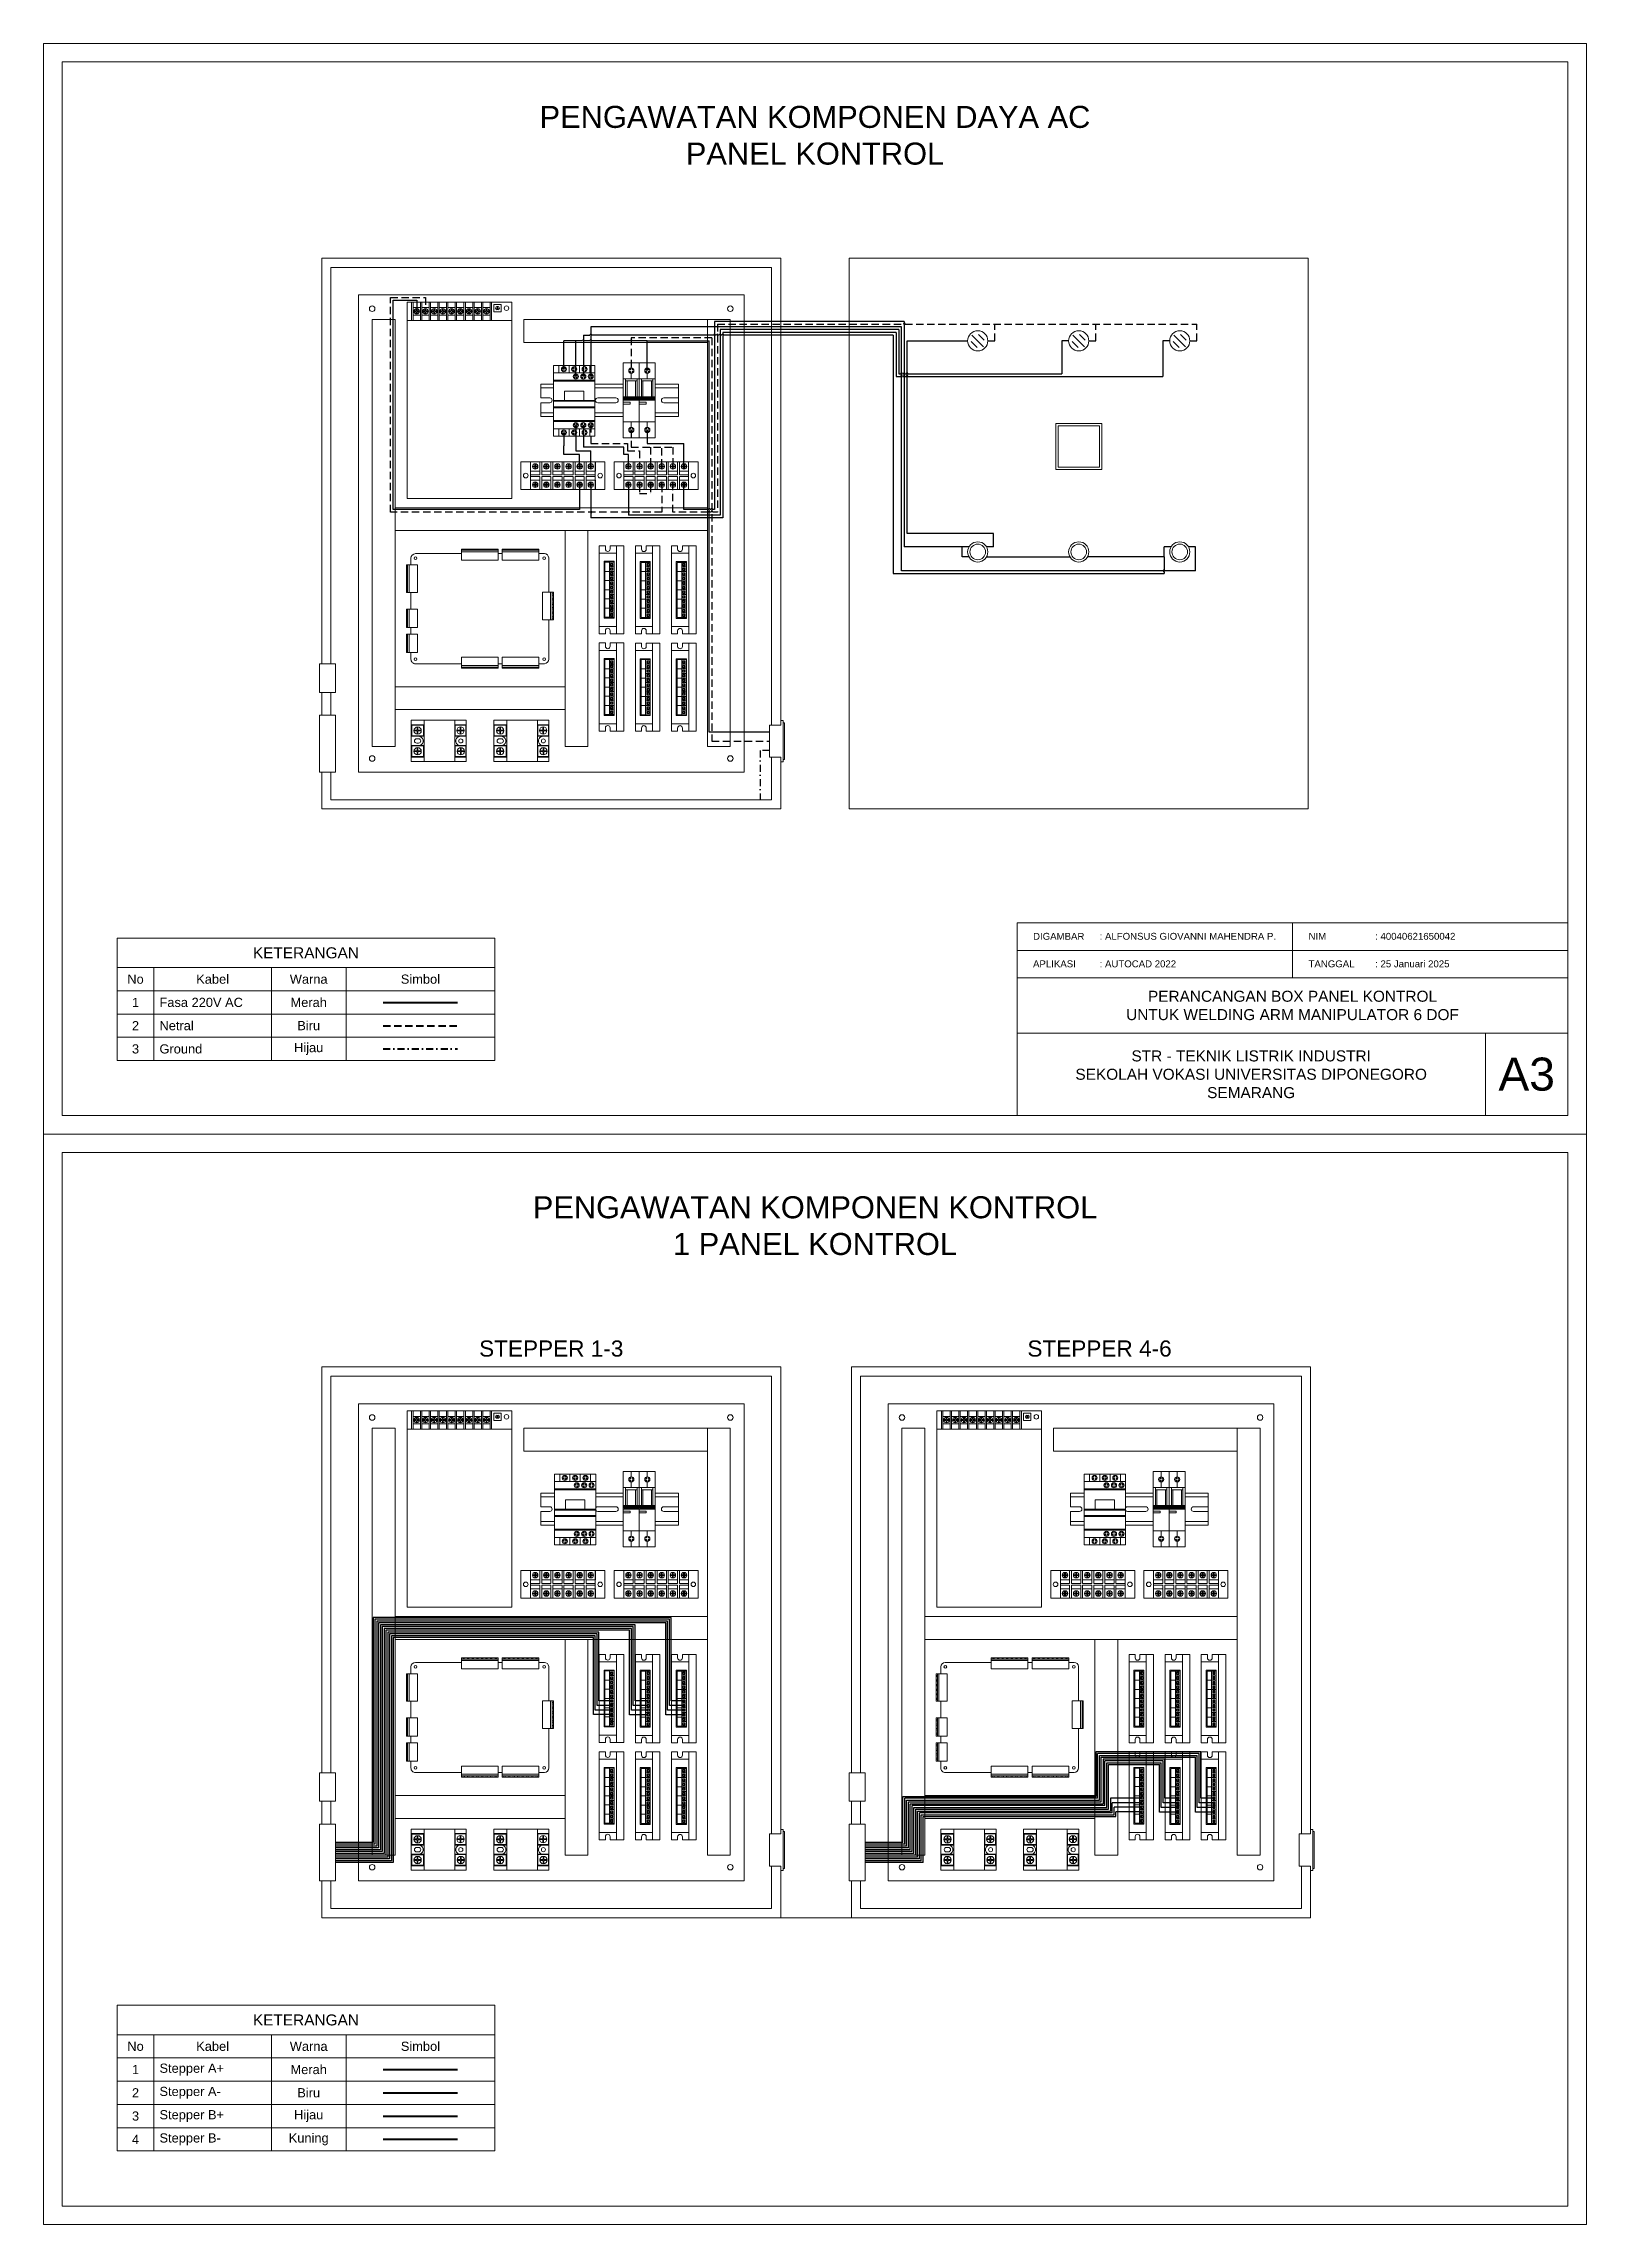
# Model space of a CAD drawing. Header units: millimetres. Extents: x 1937 to 4749, y 83 to 1608.
# Drawn here: x 2360 to 2780, y 83 to 677 of the extents above; entities that cross this region are included whole.
import ezdxf

# ---------------------------------------------------------------- set-up
doc = ezdxf.new("R2010")
doc.units = ezdxf.units.MM
doc.linetypes.add('DASHDOTX2', pattern=[50.8, 25.4, -12.7, 0, -12.7])
doc.linetypes.add('JIS_02_2.0', pattern=[3, 2, -1])
doc.layers.get('0').update_dxf_attribs({"lineweight": 0})
for name, color, linetype, lineweight in [('A+', 1, 'Continuous', 30), ('A-', 150, 'Continuous', 30), ('B+', 3, 'Continuous', 30), ('B-', 2, 'Continuous', 30), ('Box Panel', 7, 'Continuous', 0), ('Fasa', 1, 'Continuous', 30), ('Ground', 3, 'DASHDOTX2', 30), ('Kontaktor', 7, 'Continuous', 0), ('MCB', 7, 'Continuous', 0), ('Netral', 150, 'JIS_02_2.0', 30), ('PSU', 7, 'Continuous', 0), ('SSR DC', 7, 'Continuous', 0), ('TB6600', 7, 'Continuous', 0)]:
    doc.layers.add(name, color=color, linetype=linetype, lineweight=lineweight)
doc.layers.add('Cable Duct', color=7, linetype='Continuous')
doc.layers.add('Text', color=7, linetype='Continuous')
doc.styles.get("Standard").update_dxf_attribs({"font": 'arial.ttf'})

msp = doc.modelspace()

# ---------------------------------------------------------------- texts
at = {"linetype": 'ByBlock'}
for s, width, heights, insert, char_height, attachment_point in [('      DIGAMBAR^I: ALFONSUS GIOVANNI MAHENDRA P.', 75, [7.5], (2624.829, 433.781), 1.875, 4), ('      NIM^I^I: 40040621650042', 75, [7.5], (2699.829, 433.781), 1.875, 4), ('      APLIKASI^I: AUTOCAD 2022', 75, [7.5], (2624.829, 426.281), 1.875, 4), ('      TANGGAL^I: 25 Januari 2025', 75, [7.5], (2699.829, 426.281), 1.875, 4), ('PERANCANGAN BOX PANEL KONTROL\\PUNTUK WELDING ARM MANIPULATOR 6 DOF', 150, [0], (2699.829, 414.945), 3, 5), ('STR - TEKNIK LISTRIK INDUSTRI\\PSEKOLAH VOKASI UNIVERSITAS DIPONEGORO\\PSEMARANG', 127.5, [0], (2688.579, 396.195), 3, 5), ('A3', 22.5, [0], (2763.579, 396.195), 9, 5)]:
    msp.add_mtext_dynamic_manual_height_columns(s, width=width, gutter_width=9.375, heights=heights, dxfattribs=dict(at, insert=insert, char_height=char_height, attachment_point=attachment_point))
at = {"layer": 'Text', "attachment_point": 5}
for s, width, gutter_width, heights, insert, char_height in [('PENGAWATAN KOMPONEN DAYA AC PANEL KONTROL', 150.32938, 1.875, [31.386], (2569.829, 651.945), 6), ('PENGAWATAN KOMPONEN KONTROL 1 PANEL KONTROL', 159.1702, 1.875, [31.386], (2569.829, 354.945), 6), ('\\pxqc;STEPPER 1-3', 57.77312, 2.062, [6.524], (2498.022, 321.484), 4.4), ('\\pxqc;STEPPER 4-6', 57.77312, 2.062, [6.524], (2647.288, 321.484), 4.4)]:
    msp.add_mtext_dynamic_manual_height_columns(s, width=width, gutter_width=gutter_width, heights=heights, dxfattribs=dict(at, insert=insert, char_height=char_height))

# ---------------------------------------------------------------- blocks, each defined once
blk = doc.blocks.new('*T37')
at = {"color": 0, "linetype": 'ByBlock', "lineweight": -2, "transparency": 16777216}
for p, q in [((0, 0), (102.82, 0)), ((0, 0), (0, -33.33)), ((102.82, 0), (102.82, -33.33)), ((0, -8), (102.82, -8)), ((10.04, -8), (10.04, -33.33)), ((41.99, -8), (41.99, -33.33)), ((62.34, -8), (62.34, -33.33)), ((0, -14.33), (102.82, -14.33)), ((0, -20.67), (102.82, -20.67)), ((0, -27), (102.82, -27)), ((0, -33.33), (102.82, -33.33))]:
    blk.add_line(p, q, dxfattribs=at)
at = {"color": 0, "transparency": 16777216}
for s, insert, char_height, width, attachment_point in [('KETERANGAN', (51.41, -4), 3, 99.8175, 5), ('No', (5.02, -11.17), 2.5, 7.0402, 5), ('Kabel', (26.01, -11.17), 2.5, 28.9469, 5), ('Warna', (52.16, -11.17), 2.5, 17.3479, 5), ('Simbol', (82.58, -11.17), 2.5, 37.4825, 5), ('1', (5.02, -17.5), 2.5, 7.0402, 5), ('Fasa 220V AC', (11.54, -17.5), 2.5, 28.9469, 4), ('Merah', (52.16, -17.5), 2.5, 17.3479, 5), ('2', (5.02, -23.83), 2.5, 7.0402, 5), ('Netral', (11.54, -23.83), 2.5, 28.9469, 4), ('Biru', (52.16, -23.83), 2.5, 17.3479, 5), ('3', (5.02, -30.17), 2.5, 7.0402, 5), ('Ground', (11.54, -30.17), 2.5, 28.9469, 4), ('Hijau', (52.16, -30.17), 2.5, 17.3479, 5)]:
    blk.add_mtext(s, dxfattribs=dict(at, insert=insert, char_height=char_height, width=width, attachment_point=attachment_point))
blk = doc.blocks.new('MCB 1 FASA')
at = {"layer": 'MCB'}
for p, q in [((-8.7, 41), (8.7, 41)), ((-8.7, -41), (-8.7, 41)), ((-2.7, 33.1), (-0.8, 33.1)), ((-2.7, 31.5), (-0.8, 31.5)), ((-0.8, 35), (-0.8, 33.1)), ((-0.8, 31.5), (-0.8, 29.6)), ((0, 41), (0, 35.1)), ((0, 29.5), (0, 23.6)), ((0.8, 35), (0.8, 33.1)), ((0.8, 33.1), (2.7, 33.1)), ((0.8, 31.5), (0.8, 29.6)), ((0.8, 31.5), (2.7, 31.5)), ((8.7, 41), (8.7, -41)), ((-6.2, 3.8), (-8.7, 3.8)), ((8.7, 0), (-8.7, 0)), ((-8.1, 1.9), (8.1, 1.9)), ((-8, 2.5), (8, 2.5)), ((-8, 1.3), (8, 1.3)), ((-7.6, 3.1), (7.6, 3.1)), ((-7.6, 0.6), (7.6, 0.6)), ((-6.2, 3.8), (-6.2, 23.6)), ((-6.2, 21.1), (6.2, 21.1)), ((-6.2, 3.8), (6.2, 3.8)), ((-6.2, 0), (6.2, 0)), ((-4.7, 3.8), (-4.7, 21.1)), ((4.7, 21.1), (4.7, 3.8)), ((6.2, 23.6), (6.2, 3.8)), ((6.2, 3.8), (8.7, 3.8)), ((8.7, 23.6), (8.7, 0)), ((0, -23.6), (0, -29.5)), ((8.7, -41), (-8.7, -41)), ((-2.7, -31.5), (-0.8, -31.5)), ((-2.7, -33.1), (-0.8, -33.1)), ((-0.8, -29.6), (-0.8, -31.5)), ((-0.8, -33.1), (-0.8, -35)), ((0, -35.1), (0, -41)), ((0.8, -29.6), (0.8, -31.5)), ((0.8, -31.5), (2.7, -31.5)), ((0.8, -33.1), (0.8, -35)), ((0.8, -33.1), (2.7, -33.1))]:
    blk.add_line(p, q, dxfattribs=at)
for points in [[(-8.7, 23.6), (8.7, 23.6), (8.7, 41), (-8.7, 41)], [(-8.7, -2.1), (-1.2, -2.1), (-1.2, -4.1), (-8.7, -4.1)], [(-8.7, -41), (8.7, -41), (8.7, -23.6), (-8.7, -23.6)]]:
    blk.add_lwpolyline(points, close=True, dxfattribs=at)
for centre in [(0, 32.3), (0, -32.3)]:
    blk.add_circle(centre, 2.8, dxfattribs=at)
for centre, start, end in [((-6.2, 1.9), 90, 270), ((6.2, 1.9), 270, 90)]:
    blk.add_arc(centre, 1.88, start, end, dxfattribs=at)
blk = doc.blocks.new('TB6600')
for p, q in [((5.4, 42), (12.1, 42)), ((17.3, 42), (24.1, 42)), ((24.1, 42), (32.2, 42)), ((5.4, -54), (12.1, -54)), ((17.3, -54), (24.1, -54)), ((24.1, -54), (32.2, -54))]:
    blk.add_line(p, q)
for points in [[(12.1, 42), (12.1, 38.4)], [(17.3, 38.4), (17.3, 38.4), (17.3, 42)], [(12.1, -54), (12.1, -50.5)], [(17.3, -50.5), (17.3, -50.5), (17.3, -54)]]:
    blk.add_lwpolyline(points)
for centre, start, end in [((14.7, 38.4), 180, 0), ((14.7, -50.5), 0, 180)]:
    blk.add_arc(centre, 2.6, start, end)
at = {"layer": 'TB6600'}
for p, q in [((5.4, -54), (5.4, 42)), ((10.6, 25), (21.6, 25)), ((10.6, -37), (10.6, 25)), ((11.6, 24), (21.6, 24)), ((11.6, -36), (11.6, 24)), ((16.6, 24), (16.6, -36)), ((21.6, 25), (21.6, 24)), ((21.6, 24), (21.6, -36)), ((24.1, 34), (24.1, 42)), ((32.2, 42), (32.2, -54)), ((11.6, 14), (21.6, 14)), ((11.6, 4), (21.6, 4)), ((16.6, 19), (21.6, 19)), ((16.6, 9), (21.6, 9)), ((17.8, 22.7), (20.3, 22.7)), ((17.8, 22.7), (17.8, 20.2)), ((17.8, 22.5), (19.1, 22.5)), ((17.8, 20.5), (19.1, 20.5)), ((17.8, 20.2), (20.3, 20.2)), ((17.8, 20.2), (20.3, 20.2)), ((17.8, 17.7), (20.3, 17.7)), ((17.8, 17.7), (17.8, 15.2)), ((17.8, 17.5), (19.1, 17.5)), ((17.8, 15.5), (19.1, 15.5)), ((17.8, 15.2), (20.3, 15.2)), ((17.8, 15.2), (20.3, 15.2)), ((17.8, 12.7), (20.3, 12.7)), ((17.8, 12.7), (17.8, 10.2)), ((17.8, 12.5), (19.1, 12.5)), ((17.8, 10.5), (19.1, 10.5)), ((17.8, 10.2), (20.3, 10.2)), ((17.8, 10.2), (20.3, 10.2)), ((17.8, 7.7), (20.3, 7.7)), ((17.8, 7.7), (17.8, 5.2)), ((17.8, 7.5), (19.1, 7.5)), ((17.8, 5.5), (19.1, 5.5)), ((17.8, 5.2), (20.3, 5.2)), ((17.8, 5.2), (20.3, 5.2)), ((17.8, 2.7), (20.3, 2.7)), ((17.8, 2.7), (17.8, 0.2)), ((17.8, 2.5), (19.1, 2.5)), ((17.8, 0.5), (19.1, 0.5)), ((17.8, 0.2), (20.3, 0.2)), ((17.8, 0.2), (20.3, 0.2)), ((19.1, 22.5), (19.1, 20.5)), ((19.1, 17.5), (19.1, 15.5)), ((19.1, 12.5), (19.1, 10.5)), ((19.1, 7.5), (19.1, 5.5)), ((19.1, 2.5), (19.1, 0.5)), ((20.3, 22.7), (20.3, 20.2)), ((20.3, 17.7), (20.3, 15.2)), ((20.3, 12.7), (20.3, 10.2)), ((20.3, 7.7), (20.3, 5.2)), ((20.3, 2.7), (20.3, 0.2)), ((11.6, -6), (21.6, -6)), ((11.6, -16), (21.6, -16)), ((16.6, -1), (21.6, -1)), ((16.6, -11), (21.6, -11)), ((16.6, -21), (21.6, -21)), ((17.8, -2.3), (20.3, -2.3)), ((17.8, -2.3), (17.8, -4.8)), ((17.8, -2.5), (19.1, -2.5)), ((17.8, -4.5), (19.1, -4.5)), ((17.8, -4.8), (20.3, -4.8)), ((17.8, -4.8), (20.3, -4.8)), ((17.8, -7.3), (20.3, -7.3)), ((17.8, -7.3), (17.8, -9.8)), ((17.8, -7.5), (19.1, -7.5)), ((17.8, -9.5), (19.1, -9.5)), ((17.8, -9.8), (20.3, -9.8)), ((17.8, -9.8), (20.3, -9.8)), ((17.8, -12.3), (20.3, -12.3)), ((17.8, -12.3), (17.8, -14.8)), ((17.8, -12.5), (19.1, -12.5)), ((17.8, -14.5), (19.1, -14.5)), ((17.8, -14.8), (20.3, -14.8)), ((17.8, -14.8), (20.3, -14.8)), ((17.8, -17.3), (20.3, -17.3)), ((17.8, -17.3), (17.8, -19.8)), ((17.8, -17.5), (19.1, -17.5)), ((17.8, -19.5), (19.1, -19.5)), ((17.8, -19.8), (20.3, -19.8)), ((17.8, -19.8), (20.3, -19.8)), ((17.8, -22.3), (20.3, -22.3)), ((17.8, -22.3), (17.8, -24.8)), ((17.8, -22.5), (19.1, -22.5)), ((19.1, -2.5), (19.1, -4.5)), ((19.1, -7.5), (19.1, -9.5)), ((19.1, -12.5), (19.1, -14.5)), ((19.1, -17.5), (19.1, -19.5)), ((19.1, -22.5), (19.1, -24.5)), ((20.3, -2.3), (20.3, -4.8)), ((20.3, -7.3), (20.3, -9.8)), ((20.3, -12.3), (20.3, -14.8)), ((20.3, -17.3), (20.3, -19.8)), ((20.3, -22.3), (20.3, -24.8)), ((21.6, -37), (10.6, -37)), ((11.6, -26), (21.6, -26)), ((21.6, -36), (11.6, -36)), ((16.6, -31), (21.6, -31)), ((17.8, -24.5), (19.1, -24.5)), ((17.8, -24.8), (20.3, -24.8)), ((17.8, -24.8), (20.3, -24.8)), ((17.8, -27.3), (20.3, -27.3)), ((17.8, -27.3), (17.8, -29.8)), ((17.8, -27.5), (19.1, -27.5)), ((17.8, -29.5), (19.1, -29.5)), ((17.8, -29.8), (20.3, -29.8)), ((17.8, -29.8), (20.3, -29.8)), ((17.8, -32.3), (20.3, -32.3)), ((17.8, -32.3), (17.8, -34.8)), ((17.8, -32.5), (19.1, -32.5)), ((17.8, -34.5), (19.1, -34.5)), ((17.8, -34.8), (20.3, -34.8)), ((17.8, -34.8), (20.3, -34.8)), ((19.1, -27.5), (19.1, -29.5)), ((19.1, -32.5), (19.1, -34.5)), ((20.3, -27.3), (20.3, -29.8)), ((20.3, -32.3), (20.3, -34.8)), ((21.6, -36), (21.6, -37)), ((24.1, -46), (24.1, -54))]:
    blk.add_line(p, q, dxfattribs=at)
blk.add_lwpolyline([(5.4, 34), (24.1, 34), (24.1, -46), (5.4, -46)], close=True, dxfattribs=at)
blk = doc.blocks.new('PSU')
for p, q in [((15.2, 8.3), (15.2, 4.4)), ((16.2, 8.3), (16.2, 4.4)), ((109.2, 19.9), (22.2, 19.9)), ((22.2, 19.9), (22.2, -0.1)), ((23.7, 19.9), (23.7, -0.1)), ((24.7, 10.4), (27.2, 10.4)), ((24.7, 9.4), (27.2, 9.4)), ((27.2, 12.8), (27.2, 10.4)), ((27.2, 9.4), (27.2, 6.9)), ((28.2, 12.8), (28.2, 10.4)), ((28.2, 10.4), (30.6, 10.4)), ((28.2, 9.4), (28.2, 6.9)), ((28.2, 9.4), (30.6, 9.4)), ((31.7, 19.9), (31.7, -0.1)), ((33.2, 19.9), (33.2, -0.1)), ((34.2, 10.4), (36.7, 10.4)), ((34.2, 9.4), (36.7, 9.4)), ((36.7, 12.8), (36.7, 10.4)), ((36.7, 9.4), (36.7, 6.9)), ((37.7, 12.8), (37.7, 10.4)), ((37.7, 10.4), (40.1, 10.4)), ((37.7, 9.4), (37.7, 6.9)), ((37.7, 9.4), (40.1, 9.4)), ((41.2, 19.9), (41.2, -0.1)), ((42.7, 19.9), (42.7, -0.1)), ((43.7, 10.4), (46.2, 10.4)), ((43.7, 9.4), (46.2, 9.4)), ((46.2, 12.8), (46.2, 10.4)), ((46.2, 9.4), (46.2, 6.9)), ((47.2, 12.8), (47.2, 10.4)), ((47.2, 10.4), (49.6, 10.4)), ((47.2, 9.4), (47.2, 6.9)), ((47.2, 9.4), (49.6, 9.4)), ((50.7, 19.9), (50.7, -0.1)), ((52.2, 19.9), (52.2, -0.1)), ((53.2, 10.4), (55.7, 10.4)), ((53.2, 9.4), (55.7, 9.4)), ((55.7, 12.8), (55.7, 10.4)), ((55.7, 9.4), (55.7, 6.9)), ((56.7, 12.8), (56.7, 10.4)), ((56.7, 10.4), (59.1, 10.4)), ((56.7, 9.4), (56.7, 6.9)), ((56.7, 9.4), (59.1, 9.4)), ((60.2, 19.9), (60.2, -0.1)), ((61.7, 19.9), (61.7, -0.1)), ((62.7, 10.4), (65.2, 10.4)), ((62.7, 9.4), (65.2, 9.4)), ((65.2, 12.8), (65.2, 10.4)), ((65.2, 9.4), (65.2, 6.9)), ((66.2, 12.8), (66.2, 10.4)), ((66.2, 10.4), (68.6, 10.4)), ((66.2, 9.4), (66.2, 6.9)), ((66.2, 9.4), (68.6, 9.4)), ((69.7, 19.9), (69.7, -0.1)), ((71.2, 19.9), (71.2, -0.1)), ((72.2, 10.4), (74.7, 10.4)), ((72.2, 9.4), (74.7, 9.4)), ((74.7, 12.8), (74.7, 10.4)), ((74.7, 9.4), (74.7, 6.9)), ((75.7, 12.8), (75.7, 10.4)), ((75.7, 10.4), (78.1, 10.4)), ((75.7, 9.4), (75.7, 6.9)), ((75.7, 9.4), (78.1, 9.4)), ((79.2, 19.9), (79.2, -0.1)), ((80.7, 19.9), (80.7, -0.1)), ((81.7, 10.4), (84.2, 10.4)), ((81.7, 9.4), (84.2, 9.4)), ((84.2, 12.8), (84.2, 10.4)), ((84.2, 9.4), (84.2, 6.9)), ((85.2, 12.8), (85.2, 10.4)), ((85.2, 10.4), (87.6, 10.4)), ((85.2, 9.4), (85.2, 6.9)), ((85.2, 9.4), (87.6, 9.4)), ((88.7, 19.9), (88.7, -0.1)), ((90.2, 19.9), (90.2, -0.1)), ((91.2, 10.4), (93.7, 10.4)), ((91.2, 9.4), (93.7, 9.4)), ((93.7, 12.8), (93.7, 10.4)), ((93.7, 9.4), (93.7, 6.9)), ((94.7, 12.8), (94.7, 10.4)), ((94.7, 10.4), (97.1, 10.4)), ((94.7, 9.4), (94.7, 6.9)), ((94.7, 9.4), (97.1, 9.4)), ((98.2, 19.9), (98.2, -0.1)), ((99.7, 19.9), (99.7, -0.1)), ((100.7, 10.4), (103.2, 10.4)), ((100.7, 9.4), (103.2, 9.4)), ((103.2, 12.8), (103.2, 10.4)), ((103.2, 9.4), (103.2, 6.9)), ((104.2, 12.8), (104.2, 10.4)), ((104.2, 10.4), (106.6, 10.4)), ((104.2, 9.4), (104.2, 6.9)), ((104.2, 9.4), (106.6, 9.4)), ((107.7, -0.1), (107.7, 19.9)), ((109.2, -0.1), (109.2, 19.9)), ((22.2, -0.1), (109.2, -0.1))]:
    blk.add_line(p, q)
for points in [[(11.7, 10.4), (19.7, 10.4), (19.7, 2.4), (11.7, 2.4)], [(23.7, 13.9), (31.7, 13.9), (31.7, 5.9), (23.7, 5.9)], [(33.2, 13.9), (41.2, 13.9), (41.2, 5.9), (33.2, 5.9)], [(42.7, 13.9), (50.7, 13.9), (50.7, 5.9), (42.7, 5.9)], [(52.2, 13.9), (60.2, 13.9), (60.2, 5.9), (52.2, 5.9)], [(61.7, 13.9), (69.7, 13.9), (69.7, 5.9), (61.7, 5.9)], [(71.2, 13.9), (79.2, 13.9), (79.2, 5.9), (71.2, 5.9)], [(80.7, 13.9), (88.7, 13.9), (88.7, 5.9), (80.7, 5.9)], [(90.2, 13.9), (98.2, 13.9), (98.2, 5.9), (90.2, 5.9)], [(99.7, 13.9), (107.7, 13.9), (107.7, 5.9), (99.7, 5.9)]]:
    blk.add_lwpolyline(points, close=True)
for centre, radius in [((5.9, 6.4), 2.5), ((27.7, 9.9), 3), ((37.2, 9.9), 3), ((46.7, 9.9), 3), ((56.2, 9.9), 3), ((65.7, 9.9), 3), ((75.2, 9.9), 3), ((84.7, 9.9), 3), ((94.2, 9.9), 3), ((103.7, 9.9), 3)]:
    blk.add_circle(centre, radius)
for start, end in [(104.4775, 255.5225), (284.4775, 75.5225)]:
    blk.add_arc((15.7, 6.4), 2, start, end)
at = {"layer": 'PSU'}
for p, q in [((0.2, -0.1), (0.2, 213.9)), ((0.2, 213.9), (114.2, 213.9)), ((114.2, 213.9), (114.2, -0.1)), ((114.2, 19.9), (0.2, 19.9)), ((114.2, -0.1), (0.2, -0.1))]:
    blk.add_line(p, q, dxfattribs=at)
blk = doc.blocks.new('Kontaktor')
at = {"layer": 'Kontaktor'}
for p, q in [((2979, 1753.5), (3024, 1753.5)), ((2979, 1676.5), (2979, 1753.5)), ((2979, 1745.5), (3024, 1745.5)), ((2979, 1737.5), (3024, 1737.5)), ((2979, 1736.5), (3024, 1736.5)), ((2984.7, 1753.5), (2984.7, 1745.5)), ((2987.6, 1750.3), (2989.5, 1750.3)), ((2987.6, 1748.7), (2989.5, 1748.7)), ((2989.5, 1752.2), (2989.5, 1750.3)), ((2989.5, 1748.7), (2989.5, 1746.9)), ((2991.1, 1752.2), (2991.1, 1750.3)), ((2991.1, 1750.3), (2993, 1750.3)), ((2991.1, 1748.7), (2991.1, 1746.9)), ((2991.1, 1748.7), (2993, 1748.7)), ((2995.9, 1753.5), (2995.9, 1745.5)), ((2998.8, 1750.3), (3000.7, 1750.3)), ((2998.8, 1748.7), (3000.7, 1748.7)), ((3000.6, 1742.3), (3002.5, 1742.3)), ((3000.6, 1740.7), (3002.5, 1740.7)), ((3000.7, 1752.2), (3000.7, 1750.3)), ((3000.7, 1748.7), (3000.7, 1746.9)), ((3002.3, 1752.2), (3002.3, 1750.3)), ((3002.3, 1750.3), (3004.2, 1750.3)), ((3002.3, 1748.7), (3002.3, 1746.9)), ((3002.3, 1748.7), (3004.2, 1748.7)), ((3002.5, 1744.2), (3002.5, 1742.3)), ((3002.5, 1740.7), (3002.5, 1738.9)), ((3004.1, 1744.2), (3004.1, 1742.3)), ((3004.1, 1742.3), (3006, 1742.3)), ((3004.1, 1740.7), (3004.1, 1738.9)), ((3004.1, 1740.7), (3006, 1740.7)), ((3007.2, 1753.5), (3007.2, 1745.5)), ((3008.7, 1742.3), (3010.6, 1742.3)), ((3008.7, 1740.7), (3010.6, 1740.7)), ((3010.1, 1750.3), (3012, 1750.3)), ((3010.1, 1748.7), (3012, 1748.7)), ((3010.6, 1744.2), (3010.6, 1742.3)), ((3010.6, 1740.7), (3010.6, 1738.9)), ((3012, 1752.2), (3012, 1750.3)), ((3012, 1748.7), (3012, 1746.9)), ((3012.2, 1744.2), (3012.2, 1742.3)), ((3012.2, 1742.3), (3014.1, 1742.3)), ((3012.2, 1740.7), (3012.2, 1738.9)), ((3012.2, 1740.7), (3014.1, 1740.7)), ((3013.6, 1752.2), (3013.6, 1750.3)), ((3013.6, 1750.3), (3015.5, 1750.3)), ((3013.6, 1748.7), (3013.6, 1746.9)), ((3013.6, 1748.7), (3015.5, 1748.7)), ((3016.8, 1742.3), (3018.7, 1742.3)), ((3016.8, 1740.7), (3018.7, 1740.7)), ((3018.4, 1753.5), (3018.4, 1745.5)), ((3018.7, 1744.2), (3018.7, 1742.3)), ((3018.7, 1740.7), (3018.7, 1738.9)), ((3020.3, 1744.2), (3020.3, 1742.3)), ((3020.3, 1742.3), (3022.2, 1742.3)), ((3020.3, 1740.7), (3020.3, 1738.9)), ((3020.3, 1740.7), (3022.2, 1740.7)), ((3024, 1753.5), (3024, 1676.5)), ((3024, 1715.5), (2979, 1715.5)), ((2979, 1715), (3024, 1715)), ((3024, 1714.5), (2979, 1714.5)), ((3012, 1725.5), (2991, 1725.5)), ((2991, 1715.5), (2991, 1725.5)), ((3012, 1725.5), (3012, 1715.5)), ((3024, 1708.5), (2979, 1708.5)), ((3024, 1707.5), (2979, 1707.5)), ((3024, 1693.5), (2979, 1693.5)), ((3024, 1692.5), (2979, 1692.5)), ((3000.6, 1689.3), (3002.5, 1689.3)), ((3000.6, 1687.7), (3002.5, 1687.7)), ((3002.5, 1691.2), (3002.5, 1689.3)), ((3002.5, 1687.7), (3002.5, 1685.9)), ((3004.1, 1691.2), (3004.1, 1689.3)), ((3004.1, 1689.3), (3006, 1689.3)), ((3004.1, 1687.7), (3004.1, 1685.9)), ((3004.1, 1687.7), (3006, 1687.7)), ((3008.7, 1689.3), (3010.6, 1689.3)), ((3008.7, 1687.7), (3010.6, 1687.7)), ((3010.6, 1691.2), (3010.6, 1689.3)), ((3010.6, 1687.7), (3010.6, 1685.9)), ((3012.2, 1691.2), (3012.2, 1689.3)), ((3012.2, 1689.3), (3014.1, 1689.3)), ((3012.2, 1687.7), (3012.2, 1685.9)), ((3012.2, 1687.7), (3014.1, 1687.7)), ((3016.8, 1689.3), (3018.7, 1689.3)), ((3016.8, 1687.7), (3018.7, 1687.7)), ((3018.7, 1691.2), (3018.7, 1689.3)), ((3018.7, 1687.7), (3018.7, 1685.9)), ((3020.3, 1691.2), (3020.3, 1689.3)), ((3020.3, 1689.3), (3022.2, 1689.3)), ((3020.3, 1687.7), (3020.3, 1685.9)), ((3020.3, 1687.7), (3022.2, 1687.7)), ((3024, 1684.5), (2979, 1684.5)), ((3024, 1676.5), (2979, 1676.5)), ((2984.7, 1684.5), (2984.7, 1676.5)), ((2987.6, 1681.3), (2989.5, 1681.3)), ((2987.6, 1679.7), (2989.5, 1679.7)), ((2989.5, 1683.2), (2989.5, 1681.3)), ((2989.5, 1679.7), (2989.5, 1677.9)), ((2991.1, 1683.2), (2991.1, 1681.3)), ((2991.1, 1681.3), (2993, 1681.3)), ((2991.1, 1679.7), (2991.1, 1677.9)), ((2991.1, 1679.7), (2993, 1679.7)), ((2995.9, 1684.5), (2995.9, 1676.5)), ((2998.8, 1681.3), (3000.7, 1681.3)), ((2998.8, 1679.7), (3000.7, 1679.7)), ((3000.7, 1683.2), (3000.7, 1681.3)), ((3000.7, 1679.7), (3000.7, 1677.9)), ((3002.3, 1683.2), (3002.3, 1681.3)), ((3002.3, 1681.3), (3004.2, 1681.3)), ((3002.3, 1679.7), (3002.3, 1677.9)), ((3002.3, 1679.7), (3004.2, 1679.7)), ((3007.2, 1684.5), (3007.2, 1676.5)), ((3010.1, 1681.3), (3012, 1681.3)), ((3010.1, 1679.7), (3012, 1679.7)), ((3012, 1683.2), (3012, 1681.3)), ((3012, 1679.7), (3012, 1677.9)), ((3013.6, 1683.2), (3013.6, 1681.3)), ((3013.6, 1681.3), (3015.5, 1681.3)), ((3013.6, 1679.7), (3013.6, 1677.9)), ((3013.6, 1679.7), (3015.5, 1679.7)), ((3018.4, 1684.5), (3018.4, 1676.5))]:
    blk.add_line(p, q, dxfattribs=at)
for centre in [(2990.3, 1749.5), (3001.5, 1749.5), (3003.3, 1741.5), (3011.4, 1741.5), (3012.8, 1749.5), (3019.5, 1741.5), (3003.3, 1688.5), (3011.4, 1688.5), (3019.5, 1688.5), (2990.3, 1680.5), (3001.5, 1680.5), (3012.8, 1680.5)]:
    blk.add_circle(centre, 2.8, dxfattribs=at)
blk = doc.blocks.new('SSR DC')
at = {"lineweight": 0}
for p, q in [((395.43, -135.13), (394.54, -135.13)), ((395.43, -135.33), (394.54, -135.33)), ((395.43, -135.13), (395.43, -134.24)), ((395.43, -136.23), (395.43, -135.33)), ((395.63, -135.13), (395.63, -134.24)), ((396.53, -135.13), (395.63, -135.13)), ((395.63, -136.23), (395.63, -135.33)), ((396.53, -135.33), (395.63, -135.33)), ((401.06, -135.13), (400.16, -135.13)), ((401.06, -135.33), (400.16, -135.33)), ((401.06, -135.13), (401.06, -134.24)), ((401.06, -136.23), (401.06, -135.33)), ((401.26, -135.13), (401.26, -134.24)), ((402.15, -135.13), (401.26, -135.13)), ((401.26, -136.23), (401.26, -135.33)), ((402.15, -135.33), (401.26, -135.33)), ((392.72, -136.98), (403.97, -136.98)), ((392.72, -145.33), (403.97, -145.33)), ((395.43, -146.88), (394.54, -146.88)), ((395.43, -147.08), (394.54, -147.08)), ((395.43, -146.88), (395.43, -145.99)), ((395.43, -147.98), (395.43, -147.08)), ((395.63, -146.88), (395.63, -145.99)), ((396.53, -146.88), (395.63, -146.88)), ((395.63, -147.98), (395.63, -147.08)), ((396.53, -147.08), (395.63, -147.08)), ((401.09, -146.81), (400.19, -146.81)), ((401.09, -147.01), (400.19, -147.01)), ((401.09, -146.81), (401.09, -145.91)), ((401.09, -147.9), (401.09, -147.01)), ((401.29, -146.81), (401.29, -145.91)), ((402.18, -146.81), (401.29, -146.81)), ((401.29, -147.9), (401.29, -147.01)), ((402.18, -147.01), (401.29, -147.01))]:
    blk.add_line(p, q, dxfattribs=at)
for points in [[(392.72, -133.48), (403.97, -133.48), (403.97, -148.48), (392.72, -148.48)], [(393.97, -133.48), (397.1, -133.48), (397.1, -136.98), (393.97, -136.98)], [(394.1, -133.61), (396.97, -133.61), (396.97, -136.86), (394.1, -136.86)], [(399.6, -133.48), (402.72, -133.48), (402.72, -136.98), (399.6, -136.98)], [(399.72, -133.61), (402.6, -133.61), (402.6, -136.86), (399.72, -136.86)], [(397.11, -148.48), (393.96, -148.48), (393.96, -145.33), (397.11, -145.33)], [(396.99, -148.36), (394.09, -148.36), (394.09, -145.46), (396.99, -145.46)], [(402.76, -148.48), (399.61, -148.48), (399.61, -145.33), (402.76, -145.33)], [(402.64, -148.36), (399.74, -148.36), (399.74, -145.46), (402.64, -145.46)]]:
    blk.add_lwpolyline(points, close=True, dxfattribs=at)
for points in [[(397.1, -133.48), (397.1, -135.48, 0.414214), (398.35, -136.73), (398.35, -136.73, 0.414214), (399.6, -135.48), (399.6, -133.48)], [(397.75, -135.23), (397.75, -134.98, -0.414214), (398.35, -134.38), (398.35, -134.38, -0.414214), (398.95, -134.98), (398.95, -135.23)], [(398.95, -135.48), (398.95, -135.48, -0.414214), (398.35, -136.08), (398.35, -136.08, -0.414214), (397.75, -135.48)], [(399.61, -148.48), (399.61, -146.86, 0.414214), (398.36, -145.61), (398.36, -145.61, 0.414214), (397.11, -146.86), (397.11, -148.48)]]:
    blk.add_lwpolyline(points, format="xyb", dxfattribs=at)
for points in [[(397.75, -135.48), (397.75, -135.23)], [(398.95, -135.23), (398.95, -135.48)]]:
    blk.add_lwpolyline(points, dxfattribs=at)
for centre, radius in [((395.53, -135.23), 1), ((401.16, -135.23), 1), ((395.53, -146.98), 1), ((398.35, -146.98), 0.562), ((401.19, -146.91), 1)]:
    blk.add_circle(centre, radius, dxfattribs=at)
blk = doc.blocks.new('*T39')
at = {"color": 0, "linetype": 'ByBlock', "lineweight": -2, "transparency": 16777216}
for p, q in [((0, 0), (102.82, 0)), ((0, 0), (0, -39.67)), ((102.82, 0), (102.82, -39.67)), ((0, -8), (102.82, -8)), ((10.04, -8), (10.04, -39.67)), ((41.99, -8), (41.99, -39.67)), ((62.34, -8), (62.34, -39.67)), ((0, -14.33), (102.82, -14.33)), ((0, -20.67), (102.82, -20.67)), ((0, -27), (102.82, -27)), ((0, -33.33), (102.82, -33.33)), ((0, -39.67), (102.82, -39.67))]:
    blk.add_line(p, q, dxfattribs=at)
at = {"color": 0, "transparency": 16777216}
for s, insert, char_height, width, attachment_point in [('KETERANGAN', (51.41, -4), 3, 99.8175, 5), ('No', (5.02, -11.17), 2.5, 7.0402, 5), ('Kabel', (26.01, -11.17), 2.5, 28.9469, 5), ('Warna', (52.16, -11.17), 2.5, 17.3479, 5), ('Simbol', (82.58, -11.17), 2.5, 37.4825, 5), ('1', (5.02, -17.5), 2.5, 7.0402, 5), ('Stepper A+', (11.54, -17.5), 2.5, 28.9469, 4), ('Merah', (52.16, -17.5), 2.5, 17.3479, 5), ('2', (5.02, -23.83), 2.5, 7.0402, 5), ('Stepper A-', (11.54, -23.83), 2.5, 28.9469, 4), ('Biru', (52.16, -23.83), 2.5, 17.3479, 5), ('3', (5.02, -30.17), 2.5, 7.0402, 5), ('Stepper B+', (11.54, -30.17), 2.5, 28.9469, 4), ('Hijau', (52.16, -30.17), 2.5, 17.3479, 5), ('4', (5.02, -36.5), 2.5, 7.0402, 5), ('Stepper B-', (11.54, -36.5), 2.5, 28.9469, 4), ('Kuning', (52.16, -36.5), 2.5, 17.3479, 5)]:
    blk.add_mtext(s, dxfattribs=dict(at, insert=insert, char_height=char_height, width=width, attachment_point=attachment_point))

# ---------------------------------------------------------------- linework, layer by layer
for p, q in [((2532.647, 580.432), (2532.647, 579.132)), ((2489.772, 563.032), (2512.647, 563.032)), ((2489.772, 555.532), (2489.772, 563.032)), ((2492.397, 555.532), (2492.397, 563.032)), ((2492.397, 559.532), (2494.922, 559.532)), ((2492.397, 559.032), (2494.922, 559.032)), ((2492.92, 561.895), (2493.535, 561.895)), ((2492.92, 561.645), (2493.535, 561.645)), ((2493.535, 562.509), (2493.535, 561.03)), ((2493.785, 562.509), (2493.785, 561.03)), ((2493.785, 561.895), (2494.399, 561.895)), ((2493.785, 561.645), (2494.399, 561.645)), ((2494.922, 559.532), (2494.922, 563.032)), ((2494.922, 555.532), (2494.922, 559.032)), ((2495.422, 559.532), (2495.422, 563.032)), ((2495.422, 559.532), (2497.947, 559.532)), ((2495.422, 559.032), (2497.947, 559.032)), ((2495.422, 555.532), (2495.422, 559.032)), ((2495.945, 561.895), (2496.56, 561.895)), ((2495.945, 561.645), (2496.56, 561.645)), ((2496.56, 562.509), (2496.56, 561.03)), ((2496.81, 562.509), (2496.81, 561.03)), ((2496.81, 561.895), (2497.424, 561.895)), ((2496.81, 561.645), (2497.424, 561.645)), ((2497.947, 559.532), (2497.947, 563.032)), ((2497.947, 555.532), (2497.947, 559.032)), ((2498.447, 559.532), (2498.447, 563.032)), ((2498.447, 559.532), (2500.972, 559.532)), ((2498.447, 559.032), (2500.972, 559.032)), ((2498.447, 555.532), (2498.447, 559.032)), ((2498.97, 561.895), (2499.585, 561.895)), ((2498.97, 561.645), (2499.585, 561.645)), ((2499.585, 562.509), (2499.585, 561.03)), ((2499.835, 562.509), (2499.835, 561.03)), ((2499.835, 561.895), (2500.449, 561.895)), ((2499.835, 561.645), (2500.449, 561.645)), ((2500.972, 559.532), (2500.972, 563.032)), ((2500.972, 555.532), (2500.972, 559.032)), ((2501.472, 559.532), (2501.472, 563.032)), ((2501.472, 559.532), (2503.997, 559.532)), ((2501.472, 559.032), (2503.997, 559.032)), ((2501.472, 555.532), (2501.472, 559.032)), ((2501.995, 561.895), (2502.61, 561.895)), ((2501.995, 561.645), (2502.61, 561.645)), ((2502.61, 562.509), (2502.61, 561.03)), ((2502.86, 562.509), (2502.86, 561.03)), ((2502.86, 561.895), (2503.474, 561.895)), ((2502.86, 561.645), (2503.474, 561.645)), ((2503.997, 559.532), (2503.997, 563.032)), ((2503.997, 555.532), (2503.997, 559.032)), ((2504.497, 559.532), (2504.497, 563.032)), ((2504.497, 559.532), (2507.022, 559.532)), ((2504.497, 559.032), (2507.022, 559.032)), ((2504.497, 555.532), (2504.497, 559.032)), ((2505.02, 561.895), (2505.635, 561.895)), ((2505.02, 561.645), (2505.635, 561.645)), ((2505.635, 562.509), (2505.635, 561.03)), ((2505.885, 562.509), (2505.885, 561.03)), ((2505.885, 561.895), (2506.499, 561.895)), ((2505.885, 561.645), (2506.499, 561.645)), ((2507.022, 559.532), (2507.022, 563.032)), ((2507.022, 555.532), (2507.022, 559.032)), ((2507.522, 559.532), (2507.522, 563.032)), ((2507.522, 559.532), (2510.022, 559.532)), ((2507.522, 559.032), (2510.022, 559.032)), ((2507.522, 555.532), (2507.522, 559.032)), ((2508.045, 561.895), (2508.66, 561.895)), ((2508.045, 561.645), (2508.66, 561.645)), ((2508.66, 562.509), (2508.66, 561.03)), ((2508.91, 562.509), (2508.91, 561.03)), ((2508.91, 561.895), (2509.524, 561.895)), ((2508.91, 561.645), (2509.524, 561.645)), ((2510.022, 563.032), (2510.022, 555.532)), ((2512.647, 563.032), (2512.647, 555.532)), ((2515.147, 563.032), (2538.022, 563.032)), ((2515.147, 555.532), (2515.147, 563.032)), ((2517.772, 555.532), (2517.772, 563.032)), ((2517.772, 559.532), (2520.297, 559.532)), ((2517.772, 559.032), (2520.297, 559.032)), ((2518.295, 561.895), (2518.91, 561.895)), ((2518.295, 561.645), (2518.91, 561.645)), ((2518.91, 562.509), (2518.91, 561.03)), ((2519.16, 562.509), (2519.16, 561.03)), ((2519.16, 561.895), (2519.774, 561.895)), ((2519.16, 561.645), (2519.774, 561.645)), ((2520.297, 559.532), (2520.297, 563.032)), ((2520.297, 555.532), (2520.297, 559.032)), ((2520.797, 559.532), (2520.797, 563.032)), ((2520.797, 559.532), (2523.322, 559.532)), ((2520.797, 559.032), (2523.322, 559.032)), ((2520.797, 555.532), (2520.797, 559.032)), ((2521.32, 561.895), (2521.935, 561.895)), ((2521.32, 561.645), (2521.935, 561.645)), ((2521.935, 562.509), (2521.935, 561.03)), ((2522.185, 562.509), (2522.185, 561.03)), ((2522.185, 561.895), (2522.799, 561.895)), ((2522.185, 561.645), (2522.799, 561.645)), ((2523.322, 559.532), (2523.322, 563.032)), ((2523.322, 555.532), (2523.322, 559.032)), ((2523.822, 559.532), (2523.822, 563.032)), ((2523.822, 559.532), (2526.347, 559.532)), ((2523.822, 559.032), (2526.347, 559.032)), ((2523.822, 555.532), (2523.822, 559.032)), ((2524.345, 561.895), (2524.96, 561.895)), ((2524.345, 561.645), (2524.96, 561.645)), ((2524.96, 562.509), (2524.96, 561.03)), ((2525.21, 562.509), (2525.21, 561.03)), ((2525.21, 561.895), (2525.824, 561.895)), ((2525.21, 561.645), (2525.824, 561.645)), ((2526.347, 559.532), (2526.347, 563.032)), ((2526.347, 555.532), (2526.347, 559.032)), ((2526.847, 559.532), (2526.847, 563.032)), ((2526.847, 559.532), (2529.372, 559.532)), ((2526.847, 559.032), (2529.372, 559.032)), ((2526.847, 555.532), (2526.847, 559.032)), ((2527.37, 561.895), (2527.985, 561.895)), ((2527.37, 561.645), (2527.985, 561.645)), ((2527.985, 562.509), (2527.985, 561.03)), ((2528.235, 562.509), (2528.235, 561.03)), ((2528.235, 561.895), (2528.849, 561.895)), ((2528.235, 561.645), (2528.849, 561.645)), ((2529.372, 559.532), (2529.372, 563.032)), ((2529.372, 555.532), (2529.372, 559.032)), ((2529.872, 559.532), (2529.872, 563.032)), ((2529.872, 559.532), (2532.397, 559.532)), ((2529.872, 559.032), (2532.397, 559.032)), ((2529.872, 555.532), (2529.872, 559.032)), ((2530.395, 561.895), (2531.01, 561.895)), ((2530.395, 561.645), (2531.01, 561.645)), ((2531.01, 562.509), (2531.01, 561.03)), ((2531.26, 562.509), (2531.26, 561.03)), ((2531.26, 561.895), (2531.874, 561.895)), ((2531.26, 561.645), (2531.874, 561.645)), ((2532.397, 559.532), (2532.397, 563.032)), ((2532.397, 555.532), (2532.397, 559.032)), ((2532.897, 559.532), (2532.897, 563.032)), ((2532.897, 559.532), (2535.397, 559.532)), ((2532.897, 559.032), (2535.397, 559.032)), ((2532.897, 555.532), (2532.897, 559.032)), ((2533.42, 561.895), (2534.035, 561.895)), ((2533.42, 561.645), (2534.035, 561.645)), ((2534.035, 562.509), (2534.035, 561.03)), ((2534.285, 562.509), (2534.285, 561.03)), ((2534.285, 561.895), (2534.899, 561.895)), ((2534.285, 561.645), (2534.899, 561.645)), ((2535.397, 563.032), (2535.397, 555.532)), ((2538.022, 563.032), (2538.022, 555.532)), ((2512.647, 555.532), (2489.772, 555.532)), ((2492.92, 556.92), (2493.535, 556.92)), ((2492.92, 556.67), (2493.535, 556.67)), ((2493.535, 557.534), (2493.535, 556.055)), ((2493.785, 557.534), (2493.785, 556.055)), ((2493.785, 556.92), (2494.399, 556.92)), ((2493.785, 556.67), (2494.399, 556.67)), ((2495.945, 556.92), (2496.56, 556.92)), ((2495.945, 556.67), (2496.56, 556.67)), ((2496.56, 557.534), (2496.56, 556.055)), ((2496.81, 557.534), (2496.81, 556.055)), ((2496.81, 556.92), (2497.424, 556.92)), ((2496.81, 556.67), (2497.424, 556.67)), ((2498.97, 556.92), (2499.585, 556.92)), ((2498.97, 556.67), (2499.585, 556.67)), ((2499.585, 557.534), (2499.585, 556.055)), ((2499.835, 557.534), (2499.835, 556.055)), ((2499.835, 556.92), (2500.449, 556.92)), ((2499.835, 556.67), (2500.449, 556.67)), ((2501.995, 556.92), (2502.61, 556.92)), ((2501.995, 556.67), (2502.61, 556.67)), ((2502.61, 557.534), (2502.61, 556.055)), ((2502.86, 557.534), (2502.86, 556.055)), ((2502.86, 556.92), (2503.474, 556.92)), ((2502.86, 556.67), (2503.474, 556.67)), ((2505.02, 556.92), (2505.635, 556.92)), ((2505.02, 556.67), (2505.635, 556.67)), ((2505.635, 557.534), (2505.635, 556.055)), ((2505.885, 557.534), (2505.885, 556.055)), ((2505.885, 556.92), (2506.499, 556.92)), ((2505.885, 556.67), (2506.499, 556.67)), ((2508.045, 556.92), (2508.66, 556.92)), ((2508.045, 556.67), (2508.66, 556.67)), ((2508.66, 557.534), (2508.66, 556.055)), ((2508.91, 557.534), (2508.91, 556.055)), ((2508.91, 556.92), (2509.524, 556.92)), ((2508.91, 556.67), (2509.524, 556.67)), ((2538.022, 555.532), (2515.147, 555.532)), ((2518.295, 556.92), (2518.91, 556.92)), ((2518.295, 556.67), (2518.91, 556.67)), ((2518.91, 557.534), (2518.91, 556.055)), ((2519.16, 557.534), (2519.16, 556.055)), ((2519.16, 556.92), (2519.774, 556.92)), ((2519.16, 556.67), (2519.774, 556.67)), ((2521.32, 556.92), (2521.935, 556.92)), ((2521.32, 556.67), (2521.935, 556.67)), ((2521.935, 557.534), (2521.935, 556.055)), ((2522.185, 557.534), (2522.185, 556.055)), ((2522.185, 556.92), (2522.799, 556.92)), ((2522.185, 556.67), (2522.799, 556.67)), ((2524.345, 556.92), (2524.96, 556.92)), ((2524.345, 556.67), (2524.96, 556.67)), ((2524.96, 557.534), (2524.96, 556.055)), ((2525.21, 557.534), (2525.21, 556.055)), ((2525.21, 556.92), (2525.824, 556.92)), ((2525.21, 556.67), (2525.824, 556.67)), ((2527.37, 556.92), (2527.985, 556.92)), ((2527.37, 556.67), (2527.985, 556.67)), ((2527.985, 557.534), (2527.985, 556.055)), ((2528.235, 557.534), (2528.235, 556.055)), ((2528.235, 556.92), (2528.849, 556.92)), ((2528.235, 556.67), (2528.849, 556.67)), ((2530.395, 556.92), (2531.01, 556.92)), ((2530.395, 556.67), (2531.01, 556.67)), ((2531.01, 557.534), (2531.01, 556.055)), ((2531.26, 557.534), (2531.26, 556.055)), ((2531.26, 556.92), (2531.874, 556.92)), ((2531.26, 556.67), (2531.874, 556.67)), ((2533.42, 556.92), (2534.035, 556.92)), ((2533.42, 556.67), (2534.035, 556.67)), ((2534.035, 557.534), (2534.035, 556.055)), ((2534.285, 557.534), (2534.285, 556.055)), ((2534.285, 556.92), (2534.899, 556.92)), ((2534.285, 556.67), (2534.899, 556.67)), ((2455.522, 544.282), (2455.522, 501.782)), ((2558.022, 491.297), (2560.522, 491.297)), ((2558.022, 482.547), (2560.522, 482.547)), ((2532.647, 278.432), (2532.647, 277.132)), ((2676.885, 278.432), (2676.885, 277.132)), ((2489.772, 261.032), (2512.647, 261.032)), ((2489.772, 253.532), (2489.772, 261.032)), ((2492.397, 253.532), (2492.397, 261.032)), ((2492.397, 257.532), (2494.922, 257.532)), ((2492.397, 257.032), (2494.922, 257.032)), ((2492.92, 259.895), (2493.535, 259.895)), ((2492.92, 259.645), (2493.535, 259.645)), ((2493.535, 260.509), (2493.535, 259.03)), ((2493.535, 255.534), (2493.535, 254.055)), ((2493.785, 260.509), (2493.785, 259.03)), ((2493.785, 259.895), (2494.399, 259.895)), ((2493.785, 259.645), (2494.399, 259.645)), ((2493.785, 255.534), (2493.785, 254.055)), ((2494.922, 257.532), (2494.922, 261.032)), ((2494.922, 253.532), (2494.922, 257.032)), ((2495.422, 257.532), (2495.422, 261.032)), ((2495.422, 257.532), (2497.947, 257.532)), ((2495.422, 257.032), (2497.947, 257.032)), ((2495.422, 253.532), (2495.422, 257.032)), ((2495.945, 259.895), (2496.56, 259.895)), ((2495.945, 259.645), (2496.56, 259.645)), ((2496.56, 260.509), (2496.56, 259.03)), ((2496.56, 255.534), (2496.56, 254.055)), ((2496.81, 260.509), (2496.81, 259.03)), ((2496.81, 259.895), (2497.424, 259.895)), ((2496.81, 259.645), (2497.424, 259.645)), ((2496.81, 255.534), (2496.81, 254.055)), ((2497.947, 257.532), (2497.947, 261.032)), ((2497.947, 253.532), (2497.947, 257.032)), ((2498.447, 257.532), (2498.447, 261.032)), ((2498.447, 257.532), (2500.972, 257.532)), ((2498.447, 257.032), (2500.972, 257.032)), ((2498.447, 253.532), (2498.447, 257.032)), ((2498.97, 259.895), (2499.585, 259.895)), ((2498.97, 259.645), (2499.585, 259.645)), ((2499.585, 260.509), (2499.585, 259.03)), ((2499.585, 255.534), (2499.585, 254.055)), ((2499.835, 260.509), (2499.835, 259.03)), ((2499.835, 259.895), (2500.449, 259.895)), ((2499.835, 259.645), (2500.449, 259.645)), ((2499.835, 255.534), (2499.835, 254.055)), ((2500.972, 257.532), (2500.972, 261.032)), ((2500.972, 253.532), (2500.972, 257.032)), ((2501.472, 257.532), (2501.472, 261.032)), ((2501.472, 257.532), (2503.997, 257.532)), ((2501.472, 257.032), (2503.997, 257.032)), ((2501.472, 253.532), (2501.472, 257.032)), ((2501.995, 259.895), (2502.61, 259.895)), ((2501.995, 259.645), (2502.61, 259.645)), ((2502.61, 260.509), (2502.61, 259.03)), ((2502.61, 255.534), (2502.61, 254.055)), ((2502.86, 260.509), (2502.86, 259.03)), ((2502.86, 259.895), (2503.474, 259.895)), ((2502.86, 259.645), (2503.474, 259.645)), ((2502.86, 255.534), (2502.86, 254.055)), ((2503.997, 257.532), (2503.997, 261.032)), ((2503.997, 253.532), (2503.997, 257.032)), ((2504.497, 257.532), (2504.497, 261.032)), ((2504.497, 257.532), (2507.022, 257.532)), ((2504.497, 257.032), (2507.022, 257.032)), ((2504.497, 253.532), (2504.497, 257.032)), ((2505.02, 259.895), (2505.635, 259.895)), ((2505.02, 259.645), (2505.635, 259.645)), ((2505.635, 260.509), (2505.635, 259.03)), ((2505.635, 255.534), (2505.635, 254.055)), ((2505.885, 260.509), (2505.885, 259.03)), ((2505.885, 259.895), (2506.499, 259.895)), ((2505.885, 259.645), (2506.499, 259.645)), ((2505.885, 255.534), (2505.885, 254.055)), ((2507.022, 257.532), (2507.022, 261.032)), ((2507.022, 253.532), (2507.022, 257.032)), ((2507.522, 257.532), (2507.522, 261.032)), ((2507.522, 257.532), (2510.022, 257.532)), ((2507.522, 257.032), (2510.022, 257.032)), ((2507.522, 253.532), (2507.522, 257.032)), ((2508.045, 259.895), (2508.66, 259.895)), ((2508.045, 259.645), (2508.66, 259.645)), ((2508.66, 260.509), (2508.66, 259.03)), ((2508.66, 255.534), (2508.66, 254.055)), ((2508.91, 260.509), (2508.91, 259.03)), ((2508.91, 259.895), (2509.524, 259.895)), ((2508.91, 259.645), (2509.524, 259.645)), ((2508.91, 255.534), (2508.91, 254.055)), ((2510.022, 261.032), (2510.022, 253.532)), ((2512.647, 261.032), (2512.647, 253.532)), ((2515.147, 261.032), (2538.022, 261.032)), ((2515.147, 253.532), (2515.147, 261.032)), ((2517.772, 253.532), (2517.772, 261.032)), ((2517.772, 257.532), (2520.297, 257.532)), ((2517.772, 257.032), (2520.297, 257.032)), ((2518.295, 259.895), (2518.91, 259.895)), ((2518.295, 259.645), (2518.91, 259.645)), ((2518.91, 260.509), (2518.91, 259.03)), ((2518.91, 255.534), (2518.91, 254.055)), ((2519.16, 260.509), (2519.16, 259.03)), ((2519.16, 259.895), (2519.774, 259.895)), ((2519.16, 259.645), (2519.774, 259.645)), ((2519.16, 255.534), (2519.16, 254.055)), ((2520.297, 257.532), (2520.297, 261.032)), ((2520.297, 253.532), (2520.297, 257.032)), ((2520.797, 257.532), (2520.797, 261.032)), ((2520.797, 257.532), (2523.322, 257.532)), ((2520.797, 257.032), (2523.322, 257.032)), ((2520.797, 253.532), (2520.797, 257.032)), ((2521.32, 259.895), (2521.935, 259.895)), ((2521.32, 259.645), (2521.935, 259.645)), ((2521.935, 260.509), (2521.935, 259.03)), ((2521.935, 255.534), (2521.935, 254.055)), ((2522.185, 260.509), (2522.185, 259.03)), ((2522.185, 259.895), (2522.799, 259.895)), ((2522.185, 259.645), (2522.799, 259.645)), ((2522.185, 255.534), (2522.185, 254.055)), ((2523.322, 257.532), (2523.322, 261.032)), ((2523.322, 253.532), (2523.322, 257.032)), ((2523.822, 257.532), (2523.822, 261.032)), ((2523.822, 257.532), (2526.347, 257.532)), ((2523.822, 257.032), (2526.347, 257.032)), ((2523.822, 253.532), (2523.822, 257.032)), ((2524.345, 259.895), (2524.96, 259.895)), ((2524.345, 259.645), (2524.96, 259.645)), ((2524.96, 260.509), (2524.96, 259.03)), ((2524.96, 255.534), (2524.96, 254.055)), ((2525.21, 260.509), (2525.21, 259.03)), ((2525.21, 259.895), (2525.824, 259.895)), ((2525.21, 259.645), (2525.824, 259.645)), ((2525.21, 255.534), (2525.21, 254.055)), ((2526.347, 257.532), (2526.347, 261.032)), ((2526.347, 253.532), (2526.347, 257.032)), ((2526.847, 257.532), (2526.847, 261.032)), ((2526.847, 257.532), (2529.372, 257.532)), ((2526.847, 257.032), (2529.372, 257.032)), ((2526.847, 253.532), (2526.847, 257.032)), ((2527.37, 259.895), (2527.985, 259.895)), ((2527.37, 259.645), (2527.985, 259.645)), ((2527.985, 260.509), (2527.985, 259.03)), ((2527.985, 255.534), (2527.985, 254.055)), ((2528.235, 260.509), (2528.235, 259.03)), ((2528.235, 259.895), (2528.849, 259.895)), ((2528.235, 259.645), (2528.849, 259.645)), ((2528.235, 255.534), (2528.235, 254.055)), ((2529.372, 257.532), (2529.372, 261.032)), ((2529.372, 253.532), (2529.372, 257.032)), ((2529.872, 257.532), (2529.872, 261.032)), ((2529.872, 257.532), (2532.397, 257.532)), ((2529.872, 257.032), (2532.397, 257.032)), ((2529.872, 253.532), (2529.872, 257.032)), ((2530.395, 259.895), (2531.01, 259.895)), ((2530.395, 259.645), (2531.01, 259.645)), ((2531.01, 260.509), (2531.01, 259.03)), ((2531.01, 255.534), (2531.01, 254.055)), ((2531.26, 260.509), (2531.26, 259.03)), ((2531.26, 259.895), (2531.874, 259.895)), ((2531.26, 259.645), (2531.874, 259.645)), ((2531.26, 255.534), (2531.26, 254.055)), ((2532.397, 257.532), (2532.397, 261.032)), ((2532.397, 253.532), (2532.397, 257.032)), ((2532.897, 257.532), (2532.897, 261.032)), ((2532.897, 257.532), (2535.397, 257.532)), ((2532.897, 257.032), (2535.397, 257.032)), ((2532.897, 253.532), (2532.897, 257.032)), ((2533.42, 259.895), (2534.035, 259.895)), ((2533.42, 259.645), (2534.035, 259.645)), ((2534.035, 260.509), (2534.035, 259.03)), ((2534.035, 255.534), (2534.035, 254.055)), ((2534.285, 260.509), (2534.285, 259.03)), ((2534.285, 259.895), (2534.899, 259.895)), ((2534.285, 259.645), (2534.899, 259.645)), ((2534.285, 255.534), (2534.285, 254.055)), ((2535.397, 261.032), (2535.397, 253.532)), ((2538.022, 261.032), (2538.022, 253.532)), ((2634.01, 261.032), (2656.885, 261.032)), ((2634.01, 253.532), (2634.01, 261.032)), ((2636.635, 253.532), (2636.635, 261.032)), ((2636.635, 257.532), (2639.16, 257.532)), ((2636.635, 257.032), (2639.16, 257.032)), ((2637.158, 259.895), (2637.772, 259.895)), ((2637.158, 259.645), (2637.772, 259.645)), ((2637.772, 260.509), (2637.772, 259.03)), ((2637.772, 255.534), (2637.772, 254.055)), ((2638.022, 260.509), (2638.022, 259.03)), ((2638.022, 259.895), (2638.637, 259.895)), ((2638.022, 259.645), (2638.637, 259.645)), ((2638.022, 255.534), (2638.022, 254.055)), ((2639.16, 257.532), (2639.16, 261.032)), ((2639.16, 253.532), (2639.16, 257.032)), ((2639.66, 257.532), (2639.66, 261.032)), ((2639.66, 257.532), (2642.185, 257.532)), ((2639.66, 257.032), (2642.185, 257.032)), ((2639.66, 253.532), (2639.66, 257.032)), ((2640.183, 259.895), (2640.797, 259.895)), ((2640.183, 259.645), (2640.797, 259.645)), ((2640.797, 260.509), (2640.797, 259.03)), ((2640.797, 255.534), (2640.797, 254.055)), ((2641.047, 260.509), (2641.047, 259.03)), ((2641.047, 259.895), (2641.662, 259.895)), ((2641.047, 259.645), (2641.662, 259.645)), ((2641.047, 255.534), (2641.047, 254.055)), ((2642.185, 257.532), (2642.185, 261.032)), ((2642.185, 253.532), (2642.185, 257.032)), ((2642.685, 257.532), (2642.685, 261.032)), ((2642.685, 257.532), (2645.21, 257.532)), ((2642.685, 257.032), (2645.21, 257.032)), ((2642.685, 253.532), (2642.685, 257.032)), ((2643.208, 259.895), (2643.822, 259.895)), ((2643.208, 259.645), (2643.822, 259.645)), ((2643.822, 260.509), (2643.822, 259.03)), ((2643.822, 255.534), (2643.822, 254.055)), ((2644.072, 260.509), (2644.072, 259.03)), ((2644.072, 259.895), (2644.687, 259.895)), ((2644.072, 259.645), (2644.687, 259.645)), ((2644.072, 255.534), (2644.072, 254.055)), ((2645.21, 257.532), (2645.21, 261.032)), ((2645.21, 253.532), (2645.21, 257.032)), ((2645.71, 257.532), (2645.71, 261.032)), ((2645.71, 257.532), (2648.235, 257.532)), ((2645.71, 257.032), (2648.235, 257.032)), ((2645.71, 253.532), (2645.71, 257.032)), ((2646.233, 259.895), (2646.847, 259.895)), ((2646.233, 259.645), (2646.847, 259.645)), ((2646.847, 260.509), (2646.847, 259.03)), ((2646.847, 255.534), (2646.847, 254.055)), ((2647.097, 260.509), (2647.097, 259.03)), ((2647.097, 259.895), (2647.712, 259.895)), ((2647.097, 259.645), (2647.712, 259.645)), ((2647.097, 255.534), (2647.097, 254.055)), ((2648.235, 257.532), (2648.235, 261.032)), ((2648.235, 253.532), (2648.235, 257.032)), ((2648.735, 257.532), (2648.735, 261.032)), ((2648.735, 257.532), (2651.26, 257.532)), ((2648.735, 257.032), (2651.26, 257.032)), ((2648.735, 253.532), (2648.735, 257.032)), ((2649.258, 259.895), (2649.872, 259.895)), ((2649.258, 259.645), (2649.872, 259.645)), ((2649.872, 260.509), (2649.872, 259.03)), ((2649.872, 255.534), (2649.872, 254.055)), ((2650.122, 260.509), (2650.122, 259.03)), ((2650.122, 259.895), (2650.737, 259.895)), ((2650.122, 259.645), (2650.737, 259.645)), ((2650.122, 255.534), (2650.122, 254.055)), ((2651.26, 257.532), (2651.26, 261.032)), ((2651.26, 253.532), (2651.26, 257.032)), ((2651.76, 257.532), (2651.76, 261.032)), ((2651.76, 257.532), (2654.26, 257.532)), ((2651.76, 257.032), (2654.26, 257.032)), ((2651.76, 253.532), (2651.76, 257.032)), ((2652.283, 259.895), (2652.897, 259.895)), ((2652.283, 259.645), (2652.897, 259.645)), ((2652.897, 260.509), (2652.897, 259.03)), ((2652.897, 255.534), (2652.897, 254.055)), ((2653.147, 260.509), (2653.147, 259.03)), ((2653.147, 259.895), (2653.762, 259.895)), ((2653.147, 259.645), (2653.762, 259.645)), ((2653.147, 255.534), (2653.147, 254.055)), ((2654.26, 261.032), (2654.26, 253.532)), ((2656.885, 261.032), (2656.885, 253.532)), ((2659.385, 261.032), (2682.26, 261.032)), ((2659.385, 253.532), (2659.385, 261.032)), ((2662.01, 253.532), (2662.01, 261.032)), ((2662.01, 257.532), (2664.535, 257.532)), ((2662.01, 257.032), (2664.535, 257.032)), ((2662.533, 259.895), (2663.147, 259.895)), ((2662.533, 259.645), (2663.147, 259.645)), ((2663.147, 260.509), (2663.147, 259.03)), ((2663.147, 255.534), (2663.147, 254.055)), ((2663.397, 260.509), (2663.397, 259.03)), ((2663.397, 259.895), (2664.012, 259.895)), ((2663.397, 259.645), (2664.012, 259.645)), ((2663.397, 255.534), (2663.397, 254.055)), ((2664.535, 257.532), (2664.535, 261.032)), ((2664.535, 253.532), (2664.535, 257.032)), ((2665.035, 257.532), (2665.035, 261.032)), ((2665.035, 257.532), (2667.56, 257.532)), ((2665.035, 257.032), (2667.56, 257.032)), ((2665.035, 253.532), (2665.035, 257.032)), ((2665.558, 259.895), (2666.172, 259.895)), ((2665.558, 259.645), (2666.172, 259.645)), ((2666.172, 260.509), (2666.172, 259.03)), ((2666.172, 255.534), (2666.172, 254.055)), ((2666.422, 260.509), (2666.422, 259.03)), ((2666.422, 259.895), (2667.037, 259.895)), ((2666.422, 259.645), (2667.037, 259.645)), ((2666.422, 255.534), (2666.422, 254.055)), ((2667.56, 257.532), (2667.56, 261.032)), ((2667.56, 253.532), (2667.56, 257.032)), ((2668.06, 257.532), (2668.06, 261.032)), ((2668.06, 257.532), (2670.585, 257.532)), ((2668.06, 257.032), (2670.585, 257.032)), ((2668.06, 253.532), (2668.06, 257.032)), ((2668.583, 259.895), (2669.197, 259.895)), ((2668.583, 259.645), (2669.197, 259.645)), ((2669.197, 260.509), (2669.197, 259.03)), ((2669.197, 255.534), (2669.197, 254.055)), ((2669.447, 260.509), (2669.447, 259.03)), ((2669.447, 259.895), (2670.062, 259.895)), ((2669.447, 259.645), (2670.062, 259.645)), ((2669.447, 255.534), (2669.447, 254.055)), ((2670.585, 257.532), (2670.585, 261.032)), ((2670.585, 253.532), (2670.585, 257.032)), ((2671.085, 257.532), (2671.085, 261.032)), ((2671.085, 257.532), (2673.61, 257.532)), ((2671.085, 257.032), (2673.61, 257.032)), ((2671.085, 253.532), (2671.085, 257.032)), ((2671.608, 259.895), (2672.222, 259.895)), ((2671.608, 259.645), (2672.222, 259.645)), ((2672.222, 260.509), (2672.222, 259.03)), ((2672.222, 255.534), (2672.222, 254.055)), ((2672.472, 260.509), (2672.472, 259.03)), ((2672.472, 259.895), (2673.087, 259.895)), ((2672.472, 259.645), (2673.087, 259.645)), ((2672.472, 255.534), (2672.472, 254.055)), ((2673.61, 257.532), (2673.61, 261.032)), ((2673.61, 253.532), (2673.61, 257.032)), ((2674.11, 257.532), (2674.11, 261.032)), ((2674.11, 257.532), (2676.635, 257.532)), ((2674.11, 257.032), (2676.635, 257.032)), ((2674.11, 253.532), (2674.11, 257.032)), ((2674.633, 259.895), (2675.247, 259.895)), ((2674.633, 259.645), (2675.247, 259.645)), ((2675.247, 260.509), (2675.247, 259.03)), ((2675.247, 255.534), (2675.247, 254.055)), ((2675.497, 260.509), (2675.497, 259.03)), ((2675.497, 259.895), (2676.112, 259.895)), ((2675.497, 259.645), (2676.112, 259.645)), ((2675.497, 255.534), (2675.497, 254.055)), ((2676.635, 257.532), (2676.635, 261.032)), ((2676.635, 253.532), (2676.635, 257.032)), ((2677.135, 257.532), (2677.135, 261.032)), ((2677.135, 257.532), (2679.635, 257.532)), ((2677.135, 257.032), (2679.635, 257.032)), ((2677.135, 253.532), (2677.135, 257.032)), ((2677.658, 259.895), (2678.272, 259.895)), ((2677.658, 259.645), (2678.272, 259.645)), ((2678.272, 260.509), (2678.272, 259.03)), ((2678.272, 255.534), (2678.272, 254.055)), ((2678.522, 260.509), (2678.522, 259.03)), ((2678.522, 259.895), (2679.137, 259.895)), ((2678.522, 259.645), (2679.137, 259.645)), ((2678.522, 255.534), (2678.522, 254.055)), ((2679.635, 261.032), (2679.635, 253.532)), ((2682.26, 261.032), (2682.26, 253.532)), ((2512.647, 253.532), (2489.772, 253.532)), ((2492.92, 254.92), (2493.535, 254.92)), ((2492.92, 254.67), (2493.535, 254.67)), ((2493.785, 254.92), (2494.399, 254.92)), ((2493.785, 254.67), (2494.399, 254.67)), ((2495.945, 254.92), (2496.56, 254.92)), ((2495.945, 254.67), (2496.56, 254.67)), ((2496.81, 254.92), (2497.424, 254.92)), ((2496.81, 254.67), (2497.424, 254.67)), ((2498.97, 254.92), (2499.585, 254.92)), ((2498.97, 254.67), (2499.585, 254.67)), ((2499.835, 254.92), (2500.449, 254.92)), ((2499.835, 254.67), (2500.449, 254.67)), ((2501.995, 254.92), (2502.61, 254.92)), ((2501.995, 254.67), (2502.61, 254.67)), ((2502.86, 254.92), (2503.474, 254.92)), ((2502.86, 254.67), (2503.474, 254.67)), ((2505.02, 254.92), (2505.635, 254.92)), ((2505.02, 254.67), (2505.635, 254.67)), ((2505.885, 254.92), (2506.499, 254.92)), ((2505.885, 254.67), (2506.499, 254.67)), ((2508.045, 254.92), (2508.66, 254.92)), ((2508.045, 254.67), (2508.66, 254.67)), ((2508.91, 254.92), (2509.524, 254.92)), ((2508.91, 254.67), (2509.524, 254.67)), ((2538.022, 253.532), (2515.147, 253.532)), ((2518.295, 254.92), (2518.91, 254.92)), ((2518.295, 254.67), (2518.91, 254.67)), ((2519.16, 254.92), (2519.774, 254.92)), ((2519.16, 254.67), (2519.774, 254.67)), ((2521.32, 254.92), (2521.935, 254.92)), ((2521.32, 254.67), (2521.935, 254.67)), ((2522.185, 254.92), (2522.799, 254.92)), ((2522.185, 254.67), (2522.799, 254.67)), ((2524.345, 254.92), (2524.96, 254.92)), ((2524.345, 254.67), (2524.96, 254.67)), ((2525.21, 254.92), (2525.824, 254.92)), ((2525.21, 254.67), (2525.824, 254.67)), ((2527.37, 254.92), (2527.985, 254.92)), ((2527.37, 254.67), (2527.985, 254.67)), ((2528.235, 254.92), (2528.849, 254.92)), ((2528.235, 254.67), (2528.849, 254.67)), ((2530.395, 254.92), (2531.01, 254.92)), ((2530.395, 254.67), (2531.01, 254.67)), ((2531.26, 254.92), (2531.874, 254.92)), ((2531.26, 254.67), (2531.874, 254.67)), ((2533.42, 254.92), (2534.035, 254.92)), ((2533.42, 254.67), (2534.035, 254.67)), ((2534.285, 254.92), (2534.899, 254.92)), ((2534.285, 254.67), (2534.899, 254.67)), ((2656.885, 253.532), (2634.01, 253.532)), ((2637.158, 254.92), (2637.772, 254.92)), ((2637.158, 254.67), (2637.772, 254.67)), ((2638.022, 254.92), (2638.637, 254.92)), ((2638.022, 254.67), (2638.637, 254.67)), ((2640.183, 254.92), (2640.797, 254.92)), ((2640.183, 254.67), (2640.797, 254.67)), ((2641.047, 254.92), (2641.662, 254.92)), ((2641.047, 254.67), (2641.662, 254.67)), ((2643.208, 254.92), (2643.822, 254.92)), ((2643.208, 254.67), (2643.822, 254.67)), ((2644.072, 254.92), (2644.687, 254.92)), ((2644.072, 254.67), (2644.687, 254.67)), ((2646.233, 254.92), (2646.847, 254.92)), ((2646.233, 254.67), (2646.847, 254.67)), ((2647.097, 254.92), (2647.712, 254.92)), ((2647.097, 254.67), (2647.712, 254.67)), ((2649.258, 254.92), (2649.872, 254.92)), ((2649.258, 254.67), (2649.872, 254.67)), ((2650.122, 254.92), (2650.737, 254.92)), ((2650.122, 254.67), (2650.737, 254.67)), ((2652.283, 254.92), (2652.897, 254.92)), ((2652.283, 254.67), (2652.897, 254.67)), ((2653.147, 254.92), (2653.762, 254.92)), ((2653.147, 254.67), (2653.762, 254.67)), ((2682.26, 253.532), (2659.385, 253.532)), ((2662.533, 254.92), (2663.147, 254.92)), ((2662.533, 254.67), (2663.147, 254.67)), ((2663.397, 254.92), (2664.012, 254.92)), ((2663.397, 254.67), (2664.012, 254.67)), ((2665.558, 254.92), (2666.172, 254.92)), ((2665.558, 254.67), (2666.172, 254.67)), ((2666.422, 254.92), (2667.037, 254.92)), ((2666.422, 254.67), (2667.037, 254.67)), ((2668.583, 254.92), (2669.197, 254.92)), ((2668.583, 254.67), (2669.197, 254.67)), ((2669.447, 254.92), (2670.062, 254.92)), ((2669.447, 254.67), (2670.062, 254.67)), ((2671.608, 254.92), (2672.222, 254.92)), ((2671.608, 254.67), (2672.222, 254.67)), ((2672.472, 254.92), (2673.087, 254.92)), ((2672.472, 254.67), (2673.087, 254.67)), ((2674.633, 254.92), (2675.247, 254.92)), ((2674.633, 254.67), (2675.247, 254.67)), ((2675.497, 254.92), (2676.112, 254.92)), ((2675.497, 254.67), (2676.112, 254.67)), ((2677.658, 254.92), (2678.272, 254.92)), ((2677.658, 254.67), (2678.272, 254.67)), ((2678.522, 254.92), (2679.137, 254.92)), ((2678.522, 254.67), (2679.137, 254.67)), ((2455.522, 242.282), (2455.522, 199.782)), ((2599.76, 242.282), (2599.76, 199.782)), ((2558.022, 189.297), (2560.522, 189.297)), ((2702.26, 189.297), (2704.76, 189.297)), ((2558.022, 180.547), (2560.522, 180.547)), ((2702.26, 180.547), (2704.76, 180.547)), ((2560.522, 166.484), (2579.76, 166.484))]:
    msp.add_line(p, q)
at = {"color": 7, "linetype": 'Continuous', "lineweight": 0}
for p, q in [((2458.594, 534.945), (2461.594, 534.945)), ((2458.594, 527.445), (2458.594, 534.945)), ((2458.919, 534.945), (2458.919, 527.445)), ((2459.344, 527.445), (2459.344, 534.945)), ((2459.829, 536.78), (2459.829, 534.945)), ((2461.146, 538.03), (2461.034, 538.028)), ((2473.556, 538.03), (2461.146, 538.03)), ((2461.594, 534.945), (2461.594, 527.445)), ((2473.556, 539.264), (2473.556, 536.264)), ((2473.556, 539.264), (2483.556, 539.264)), ((2483.556, 538.939), (2473.556, 538.939)), ((2473.556, 538.514), (2483.556, 538.514)), ((2483.556, 536.264), (2473.556, 536.264)), ((2473.956, 539.264), (2474.006, 538.939)), ((2474.119, 538.964), (2474.112, 538.939)), ((2474.119, 538.964), (2474.244, 538.964)), ((2474.244, 538.964), (2474.25, 538.939)), ((2474.406, 539.264), (2474.356, 538.939)), ((2475.206, 539.264), (2475.256, 538.939)), ((2475.369, 538.964), (2475.362, 538.939)), ((2475.369, 538.964), (2475.494, 538.964)), ((2475.494, 538.964), (2475.5, 538.939)), ((2475.656, 539.264), (2475.606, 538.939)), ((2476.456, 539.264), (2476.506, 538.939)), ((2476.619, 538.964), (2476.612, 538.939)), ((2476.619, 538.964), (2476.744, 538.964)), ((2476.744, 538.964), (2476.75, 538.939)), ((2476.906, 539.264), (2476.856, 538.939)), ((2477.706, 539.264), (2477.756, 538.939)), ((2477.869, 538.964), (2477.862, 538.939)), ((2477.869, 538.964), (2477.994, 538.964)), ((2477.994, 538.964), (2478, 538.939)), ((2478.156, 539.264), (2478.106, 538.939)), ((2478.956, 539.264), (2479.006, 538.939)), ((2479.119, 538.964), (2479.112, 538.939)), ((2479.119, 538.964), (2479.244, 538.964)), ((2479.244, 538.964), (2479.25, 538.939)), ((2479.406, 539.264), (2479.356, 538.939)), ((2480.206, 539.264), (2480.256, 538.939)), ((2480.369, 538.964), (2480.362, 538.939)), ((2480.369, 538.964), (2480.494, 538.964)), ((2480.494, 538.964), (2480.5, 538.939)), ((2480.656, 539.264), (2480.606, 538.939)), ((2481.456, 539.264), (2481.506, 538.939)), ((2481.619, 538.964), (2481.612, 538.939)), ((2481.619, 538.964), (2481.744, 538.964)), ((2481.744, 538.964), (2481.75, 538.939)), ((2481.906, 539.264), (2481.856, 538.939)), ((2482.706, 539.264), (2482.756, 538.939)), ((2482.869, 538.964), (2482.862, 538.939)), ((2482.869, 538.964), (2482.994, 538.964)), ((2482.994, 538.964), (2483, 538.939)), ((2483.156, 539.264), (2483.106, 538.939)), ((2483.556, 539.264), (2483.556, 536.264)), ((2484.669, 538.03), (2483.556, 538.03)), ((2484.669, 539.264), (2484.669, 536.264)), ((2484.669, 539.264), (2494.669, 539.264)), ((2494.669, 538.939), (2484.669, 538.939)), ((2484.669, 538.514), (2494.669, 538.514)), ((2494.669, 536.264), (2484.669, 536.264)), ((2485.069, 539.264), (2485.119, 538.939)), ((2485.231, 538.964), (2485.225, 538.939)), ((2485.231, 538.964), (2485.356, 538.964)), ((2485.356, 538.964), (2485.362, 538.939)), ((2485.519, 539.264), (2485.469, 538.939)), ((2486.319, 539.264), (2486.369, 538.939)), ((2486.481, 538.964), (2486.475, 538.939)), ((2486.481, 538.964), (2486.606, 538.964)), ((2486.606, 538.964), (2486.612, 538.939)), ((2486.769, 539.264), (2486.719, 538.939)), ((2487.569, 539.264), (2487.619, 538.939)), ((2487.731, 538.964), (2487.725, 538.939)), ((2487.731, 538.964), (2487.856, 538.964)), ((2487.856, 538.964), (2487.862, 538.939)), ((2488.019, 539.264), (2487.969, 538.939)), ((2488.819, 539.264), (2488.869, 538.939)), ((2488.981, 538.964), (2488.975, 538.939)), ((2488.981, 538.964), (2489.106, 538.964)), ((2489.106, 538.964), (2489.112, 538.939)), ((2489.269, 539.264), (2489.219, 538.939)), ((2490.069, 539.264), (2490.119, 538.939)), ((2490.231, 538.964), (2490.225, 538.939)), ((2490.231, 538.964), (2490.356, 538.964)), ((2490.356, 538.964), (2490.362, 538.939)), ((2490.519, 539.264), (2490.469, 538.939)), ((2491.319, 539.264), (2491.369, 538.939)), ((2491.481, 538.964), (2491.475, 538.939)), ((2491.481, 538.964), (2491.606, 538.964)), ((2491.606, 538.964), (2491.612, 538.939)), ((2491.769, 539.264), (2491.719, 538.939)), ((2492.569, 539.264), (2492.619, 538.939)), ((2492.731, 538.964), (2492.725, 538.939)), ((2492.731, 538.964), (2492.856, 538.964)), ((2492.856, 538.964), (2492.862, 538.939)), ((2493.019, 539.264), (2492.969, 538.939)), ((2493.819, 539.264), (2493.869, 538.939)), ((2493.981, 538.964), (2493.975, 538.939)), ((2493.981, 538.964), (2494.106, 538.964)), ((2494.106, 538.964), (2494.112, 538.939)), ((2494.269, 539.264), (2494.219, 538.939)), ((2494.669, 539.264), (2494.669, 536.264)), ((2496.146, 538.03), (2494.669, 538.03)), ((2497.329, 536.78), (2497.327, 536.887)), ((2497.329, 527.509), (2497.329, 536.78)), ((2458.594, 534.545), (2458.919, 534.495)), ((2458.594, 534.095), (2458.919, 534.145)), ((2458.594, 533.295), (2458.919, 533.245)), ((2458.594, 532.845), (2458.919, 532.895)), ((2458.594, 532.045), (2458.919, 531.995)), ((2458.594, 531.595), (2458.919, 531.645)), ((2458.594, 530.795), (2458.919, 530.745)), ((2458.594, 530.345), (2458.919, 530.395)), ((2458.594, 529.545), (2458.919, 529.495)), ((2458.594, 529.095), (2458.919, 529.145)), ((2458.894, 534.383), (2458.919, 534.389)), ((2458.894, 534.258), (2458.894, 534.383)), ((2458.894, 534.258), (2458.919, 534.252)), ((2458.894, 533.133), (2458.919, 533.139)), ((2458.894, 533.008), (2458.894, 533.133)), ((2458.894, 533.008), (2458.919, 533.002)), ((2458.894, 531.883), (2458.919, 531.889)), ((2458.894, 531.758), (2458.894, 531.883)), ((2458.894, 531.758), (2458.919, 531.752)), ((2458.894, 530.633), (2458.919, 530.639)), ((2458.894, 530.508), (2458.894, 530.633)), ((2458.894, 530.508), (2458.919, 530.502)), ((2458.894, 529.383), (2458.919, 529.389)), ((2458.894, 529.258), (2458.894, 529.383)), ((2458.894, 529.258), (2458.919, 529.252)), ((2458.594, 528.295), (2458.919, 528.245)), ((2458.594, 527.845), (2458.919, 527.895)), ((2458.594, 527.445), (2461.594, 527.445)), ((2458.599, 522.93), (2461.599, 522.93)), ((2458.599, 517.93), (2458.599, 522.93)), ((2458.894, 528.133), (2458.919, 528.139)), ((2458.894, 528.008), (2458.894, 528.133)), ((2458.894, 528.008), (2458.919, 528.002)), ((2458.924, 522.93), (2458.924, 517.93)), ((2459.349, 517.93), (2459.349, 522.93)), ((2459.829, 527.445), (2459.829, 522.93)), ((2461.599, 522.93), (2461.599, 517.93)), ((2498.607, 527.509), (2495.607, 527.509)), ((2495.607, 520.009), (2495.607, 527.509)), ((2497.857, 527.509), (2497.857, 520.009)), ((2498.282, 520.009), (2498.282, 527.509)), ((2498.607, 527.109), (2498.282, 527.059)), ((2498.307, 526.947), (2498.282, 526.953)), ((2498.307, 526.822), (2498.282, 526.815)), ((2498.607, 526.659), (2498.282, 526.709)), ((2498.607, 525.859), (2498.282, 525.809)), ((2498.307, 525.697), (2498.282, 525.703)), ((2498.307, 525.572), (2498.282, 525.565)), ((2498.607, 525.409), (2498.282, 525.459)), ((2498.607, 524.609), (2498.282, 524.559)), ((2498.307, 524.447), (2498.282, 524.453)), ((2498.307, 524.322), (2498.282, 524.315)), ((2498.607, 524.159), (2498.282, 524.209)), ((2498.607, 523.359), (2498.282, 523.309)), ((2498.307, 523.197), (2498.282, 523.203)), ((2498.307, 523.072), (2498.282, 523.065)), ((2498.607, 522.909), (2498.282, 522.959)), ((2498.307, 526.947), (2498.307, 526.822)), ((2498.307, 525.697), (2498.307, 525.572)), ((2498.307, 524.447), (2498.307, 524.322)), ((2498.307, 523.197), (2498.307, 523.072)), ((2498.607, 527.509), (2498.607, 520.009)), ((2458.599, 522.53), (2458.924, 522.48)), ((2458.599, 522.08), (2458.924, 522.13)), ((2458.599, 521.28), (2458.924, 521.23)), ((2458.599, 520.83), (2458.924, 520.88)), ((2458.599, 520.03), (2458.924, 519.98)), ((2458.599, 519.58), (2458.924, 519.63)), ((2458.599, 518.78), (2458.924, 518.73)), ((2458.599, 518.33), (2458.924, 518.38)), ((2458.599, 517.93), (2461.599, 517.93)), ((2458.899, 522.368), (2458.924, 522.374)), ((2458.899, 522.243), (2458.899, 522.368)), ((2458.899, 522.243), (2458.924, 522.237)), ((2458.899, 521.118), (2458.924, 521.124)), ((2458.899, 520.993), (2458.899, 521.118)), ((2458.899, 520.993), (2458.924, 520.987)), ((2458.899, 519.868), (2458.924, 519.874)), ((2458.899, 519.743), (2458.899, 519.868)), ((2458.899, 519.743), (2458.924, 519.737)), ((2458.899, 518.618), (2458.924, 518.624)), ((2458.899, 518.493), (2458.899, 518.618)), ((2458.899, 518.493), (2458.924, 518.487)), ((2459.829, 517.93), (2459.829, 516.104)), ((2498.607, 520.009), (2495.607, 520.009)), ((2497.329, 509.28), (2497.329, 520.009)), ((2498.607, 522.109), (2498.282, 522.059)), ((2498.307, 521.947), (2498.282, 521.953)), ((2498.307, 521.822), (2498.282, 521.815)), ((2498.607, 521.659), (2498.282, 521.709)), ((2498.607, 520.859), (2498.282, 520.809)), ((2498.307, 520.697), (2498.282, 520.703)), ((2498.307, 520.572), (2498.282, 520.565)), ((2498.607, 520.409), (2498.282, 520.459)), ((2498.307, 521.947), (2498.307, 521.822)), ((2498.307, 520.697), (2498.307, 520.572)), ((2458.599, 516.104), (2461.599, 516.104)), ((2458.599, 511.104), (2458.599, 516.104)), ((2458.599, 515.704), (2458.924, 515.654)), ((2458.599, 515.254), (2458.924, 515.304)), ((2458.599, 514.454), (2458.924, 514.404)), ((2458.599, 514.004), (2458.924, 514.054)), ((2458.599, 513.204), (2458.924, 513.154)), ((2458.599, 512.754), (2458.924, 512.804)), ((2458.599, 511.954), (2458.924, 511.904)), ((2458.599, 511.504), (2458.924, 511.554)), ((2458.599, 511.104), (2461.599, 511.104)), ((2458.899, 515.542), (2458.924, 515.548)), ((2458.899, 515.417), (2458.899, 515.542)), ((2458.899, 515.417), (2458.924, 515.41)), ((2458.899, 514.292), (2458.924, 514.298)), ((2458.899, 514.167), (2458.899, 514.292)), ((2458.899, 514.167), (2458.924, 514.16)), ((2458.899, 513.042), (2458.924, 513.048)), ((2458.899, 512.917), (2458.899, 513.042)), ((2458.899, 512.917), (2458.924, 512.91)), ((2458.899, 511.792), (2458.924, 511.798)), ((2458.899, 511.667), (2458.899, 511.792)), ((2458.899, 511.667), (2458.924, 511.66)), ((2458.924, 516.104), (2458.924, 511.104)), ((2459.349, 511.104), (2459.349, 516.104)), ((2459.829, 511.104), (2459.829, 509.28)), ((2461.599, 516.104), (2461.599, 511.104)), ((2461.079, 508.03), (2473.566, 508.03)), ((2473.566, 506.8), (2473.566, 509.8)), ((2473.566, 509.8), (2483.566, 509.8)), ((2483.566, 507.55), (2473.566, 507.55)), ((2473.566, 507.125), (2483.566, 507.125)), ((2483.566, 506.8), (2473.566, 506.8)), ((2473.966, 506.8), (2474.016, 507.125)), ((2474.129, 507.1), (2474.122, 507.125)), ((2474.254, 507.1), (2474.129, 507.1)), ((2474.254, 507.1), (2474.26, 507.125)), ((2474.416, 506.8), (2474.366, 507.125)), ((2475.216, 506.8), (2475.266, 507.125)), ((2475.379, 507.1), (2475.372, 507.125)), ((2475.504, 507.1), (2475.379, 507.1)), ((2475.504, 507.1), (2475.51, 507.125)), ((2475.666, 506.8), (2475.616, 507.125)), ((2476.466, 506.8), (2476.516, 507.125)), ((2476.629, 507.1), (2476.622, 507.125)), ((2476.754, 507.1), (2476.629, 507.1)), ((2476.754, 507.1), (2476.76, 507.125)), ((2476.916, 506.8), (2476.866, 507.125)), ((2477.716, 506.8), (2477.766, 507.125)), ((2477.879, 507.1), (2477.872, 507.125)), ((2478.004, 507.1), (2477.879, 507.1)), ((2478.004, 507.1), (2478.01, 507.125)), ((2478.166, 506.8), (2478.116, 507.125)), ((2478.966, 506.8), (2479.016, 507.125)), ((2479.129, 507.1), (2479.122, 507.125)), ((2479.254, 507.1), (2479.129, 507.1)), ((2479.254, 507.1), (2479.26, 507.125)), ((2479.416, 506.8), (2479.366, 507.125)), ((2480.216, 506.8), (2480.266, 507.125)), ((2480.379, 507.1), (2480.372, 507.125)), ((2480.504, 507.1), (2480.379, 507.1)), ((2480.504, 507.1), (2480.51, 507.125)), ((2480.666, 506.8), (2480.616, 507.125)), ((2481.466, 506.8), (2481.516, 507.125)), ((2481.629, 507.1), (2481.622, 507.125)), ((2481.754, 507.1), (2481.629, 507.1)), ((2481.754, 507.1), (2481.76, 507.125)), ((2481.916, 506.8), (2481.866, 507.125)), ((2482.716, 506.8), (2482.766, 507.125)), ((2482.879, 507.1), (2482.872, 507.125)), ((2483.004, 507.1), (2482.879, 507.1)), ((2483.004, 507.1), (2483.01, 507.125)), ((2483.166, 506.8), (2483.116, 507.125)), ((2483.566, 506.8), (2483.566, 509.8)), ((2483.566, 508.03), (2484.679, 508.03)), ((2484.679, 506.8), (2484.679, 509.8)), ((2484.679, 509.8), (2494.679, 509.8)), ((2494.679, 507.55), (2484.679, 507.55)), ((2484.679, 507.125), (2494.679, 507.125)), ((2494.679, 506.8), (2484.679, 506.8)), ((2485.079, 506.8), (2485.129, 507.125)), ((2485.241, 507.1), (2485.235, 507.125)), ((2485.366, 507.1), (2485.241, 507.1)), ((2485.366, 507.1), (2485.372, 507.125)), ((2485.529, 506.8), (2485.479, 507.125)), ((2486.329, 506.8), (2486.379, 507.125)), ((2486.491, 507.1), (2486.485, 507.125)), ((2486.616, 507.1), (2486.491, 507.1)), ((2486.616, 507.1), (2486.622, 507.125)), ((2486.779, 506.8), (2486.729, 507.125)), ((2487.579, 506.8), (2487.629, 507.125)), ((2487.741, 507.1), (2487.735, 507.125)), ((2487.866, 507.1), (2487.741, 507.1)), ((2487.866, 507.1), (2487.872, 507.125)), ((2488.029, 506.8), (2487.979, 507.125)), ((2488.829, 506.8), (2488.879, 507.125)), ((2488.991, 507.1), (2488.985, 507.125)), ((2489.116, 507.1), (2488.991, 507.1)), ((2489.116, 507.1), (2489.122, 507.125)), ((2489.279, 506.8), (2489.229, 507.125)), ((2490.079, 506.8), (2490.129, 507.125)), ((2490.241, 507.1), (2490.235, 507.125)), ((2490.366, 507.1), (2490.241, 507.1)), ((2490.366, 507.1), (2490.372, 507.125)), ((2490.529, 506.8), (2490.479, 507.125)), ((2491.329, 506.8), (2491.379, 507.125)), ((2491.491, 507.1), (2491.485, 507.125)), ((2491.616, 507.1), (2491.491, 507.1)), ((2491.616, 507.1), (2491.622, 507.125)), ((2491.779, 506.8), (2491.729, 507.125)), ((2492.579, 506.8), (2492.629, 507.125)), ((2492.741, 507.1), (2492.735, 507.125)), ((2492.866, 507.1), (2492.741, 507.1)), ((2492.866, 507.1), (2492.872, 507.125)), ((2493.029, 506.8), (2492.979, 507.125)), ((2493.829, 506.8), (2493.879, 507.125)), ((2493.991, 507.1), (2493.985, 507.125)), ((2494.116, 507.1), (2493.991, 507.1)), ((2494.116, 507.1), (2494.122, 507.125)), ((2494.279, 506.8), (2494.229, 507.125)), ((2494.679, 506.8), (2494.679, 509.8)), ((2494.679, 508.03), (2496.079, 508.03)), ((2496.079, 508.03), (2496.188, 508.035)), ((2458.594, 232.945), (2461.594, 232.945)), ((2458.594, 225.445), (2458.594, 232.945)), ((2458.594, 232.545), (2458.919, 232.495)), ((2458.594, 232.095), (2458.919, 232.145)), ((2458.894, 232.383), (2458.919, 232.389)), ((2458.894, 232.258), (2458.894, 232.383)), ((2458.894, 232.258), (2458.919, 232.252)), ((2458.919, 232.945), (2458.919, 225.445)), ((2459.344, 225.445), (2459.344, 232.945)), ((2459.829, 234.78), (2459.829, 232.945)), ((2461.146, 236.03), (2461.034, 236.028)), ((2473.556, 236.03), (2461.146, 236.03)), ((2461.594, 232.945), (2461.594, 225.445)), ((2473.556, 237.264), (2473.556, 234.264)), ((2473.556, 237.264), (2483.556, 237.264)), ((2483.556, 236.939), (2473.556, 236.939)), ((2473.556, 236.514), (2483.556, 236.514)), ((2483.556, 234.264), (2473.556, 234.264)), ((2473.956, 237.264), (2474.006, 236.939)), ((2474.119, 236.964), (2474.112, 236.939)), ((2474.119, 236.964), (2474.244, 236.964)), ((2474.244, 236.964), (2474.25, 236.939)), ((2474.406, 237.264), (2474.356, 236.939)), ((2475.206, 237.264), (2475.256, 236.939)), ((2475.369, 236.964), (2475.362, 236.939)), ((2475.369, 236.964), (2475.494, 236.964)), ((2475.494, 236.964), (2475.5, 236.939)), ((2475.656, 237.264), (2475.606, 236.939)), ((2476.456, 237.264), (2476.506, 236.939)), ((2476.619, 236.964), (2476.612, 236.939)), ((2476.619, 236.964), (2476.744, 236.964)), ((2476.744, 236.964), (2476.75, 236.939)), ((2476.906, 237.264), (2476.856, 236.939)), ((2477.706, 237.264), (2477.756, 236.939)), ((2477.869, 236.964), (2477.862, 236.939)), ((2477.869, 236.964), (2477.994, 236.964)), ((2477.994, 236.964), (2478, 236.939)), ((2478.156, 237.264), (2478.106, 236.939)), ((2478.956, 237.264), (2479.006, 236.939)), ((2479.119, 236.964), (2479.112, 236.939)), ((2479.119, 236.964), (2479.244, 236.964)), ((2479.244, 236.964), (2479.25, 236.939)), ((2479.406, 237.264), (2479.356, 236.939)), ((2480.206, 237.264), (2480.256, 236.939)), ((2480.369, 236.964), (2480.362, 236.939)), ((2480.369, 236.964), (2480.494, 236.964)), ((2480.494, 236.964), (2480.5, 236.939)), ((2480.656, 237.264), (2480.606, 236.939)), ((2481.456, 237.264), (2481.506, 236.939)), ((2481.619, 236.964), (2481.612, 236.939)), ((2481.619, 236.964), (2481.744, 236.964)), ((2481.744, 236.964), (2481.75, 236.939)), ((2481.906, 237.264), (2481.856, 236.939)), ((2482.706, 237.264), (2482.756, 236.939)), ((2482.869, 236.964), (2482.862, 236.939)), ((2482.869, 236.964), (2482.994, 236.964)), ((2482.994, 236.964), (2483, 236.939)), ((2483.156, 237.264), (2483.106, 236.939)), ((2483.556, 237.264), (2483.556, 234.264)), ((2484.669, 236.03), (2483.556, 236.03)), ((2484.669, 237.264), (2484.669, 234.264)), ((2484.669, 237.264), (2494.669, 237.264)), ((2494.669, 236.939), (2484.669, 236.939)), ((2484.669, 236.514), (2494.669, 236.514)), ((2494.669, 234.264), (2484.669, 234.264)), ((2485.069, 237.264), (2485.119, 236.939)), ((2485.231, 236.964), (2485.225, 236.939)), ((2485.231, 236.964), (2485.356, 236.964)), ((2485.356, 236.964), (2485.362, 236.939)), ((2485.519, 237.264), (2485.469, 236.939)), ((2486.319, 237.264), (2486.369, 236.939)), ((2486.481, 236.964), (2486.475, 236.939)), ((2486.481, 236.964), (2486.606, 236.964)), ((2486.606, 236.964), (2486.612, 236.939)), ((2486.769, 237.264), (2486.719, 236.939)), ((2487.569, 237.264), (2487.619, 236.939)), ((2487.731, 236.964), (2487.725, 236.939)), ((2487.731, 236.964), (2487.856, 236.964)), ((2487.856, 236.964), (2487.862, 236.939)), ((2488.019, 237.264), (2487.969, 236.939)), ((2488.819, 237.264), (2488.869, 236.939)), ((2488.981, 236.964), (2488.975, 236.939)), ((2488.981, 236.964), (2489.106, 236.964)), ((2489.106, 236.964), (2489.112, 236.939)), ((2489.269, 237.264), (2489.219, 236.939)), ((2490.069, 237.264), (2490.119, 236.939)), ((2490.231, 236.964), (2490.225, 236.939)), ((2490.231, 236.964), (2490.356, 236.964)), ((2490.356, 236.964), (2490.362, 236.939)), ((2490.519, 237.264), (2490.469, 236.939)), ((2491.319, 237.264), (2491.369, 236.939)), ((2491.481, 236.964), (2491.475, 236.939)), ((2491.481, 236.964), (2491.606, 236.964)), ((2491.606, 236.964), (2491.612, 236.939)), ((2491.769, 237.264), (2491.719, 236.939)), ((2492.569, 237.264), (2492.619, 236.939)), ((2492.731, 236.964), (2492.725, 236.939)), ((2492.731, 236.964), (2492.856, 236.964)), ((2492.856, 236.964), (2492.862, 236.939)), ((2493.019, 237.264), (2492.969, 236.939)), ((2493.819, 237.264), (2493.869, 236.939)), ((2493.981, 236.964), (2493.975, 236.939)), ((2493.981, 236.964), (2494.106, 236.964)), ((2494.106, 236.964), (2494.112, 236.939)), ((2494.269, 237.264), (2494.219, 236.939)), ((2494.669, 237.264), (2494.669, 234.264)), ((2496.146, 236.03), (2494.669, 236.03)), ((2497.329, 234.78), (2497.327, 234.887)), ((2497.329, 225.509), (2497.329, 234.78)), ((2602.831, 232.945), (2605.831, 232.945)), ((2602.831, 225.445), (2602.831, 232.945)), ((2602.831, 232.545), (2603.156, 232.495)), ((2602.831, 232.095), (2603.156, 232.145)), ((2603.131, 232.383), (2603.156, 232.389)), ((2603.131, 232.258), (2603.131, 232.383)), ((2603.131, 232.258), (2603.156, 232.252)), ((2603.156, 232.945), (2603.156, 225.445)), ((2603.581, 225.445), (2603.581, 232.945)), ((2604.066, 234.78), (2604.066, 232.945)), ((2605.383, 236.03), (2605.271, 236.028)), ((2617.793, 236.03), (2605.383, 236.03)), ((2605.831, 232.945), (2605.831, 225.445)), ((2617.793, 237.264), (2617.793, 234.264)), ((2617.793, 237.264), (2627.793, 237.264)), ((2627.793, 236.939), (2617.793, 236.939)), ((2617.793, 236.514), (2627.793, 236.514)), ((2627.793, 234.264), (2617.793, 234.264)), ((2618.193, 237.264), (2618.243, 236.939)), ((2618.356, 236.964), (2618.35, 236.939)), ((2618.356, 236.964), (2618.481, 236.964)), ((2618.481, 236.964), (2618.487, 236.939)), ((2618.643, 237.264), (2618.593, 236.939)), ((2619.443, 237.264), (2619.493, 236.939)), ((2619.606, 236.964), (2619.6, 236.939)), ((2619.606, 236.964), (2619.731, 236.964)), ((2619.731, 236.964), (2619.737, 236.939)), ((2619.893, 237.264), (2619.843, 236.939)), ((2620.693, 237.264), (2620.743, 236.939)), ((2620.856, 236.964), (2620.85, 236.939)), ((2620.856, 236.964), (2620.981, 236.964)), ((2620.981, 236.964), (2620.987, 236.939)), ((2621.143, 237.264), (2621.093, 236.939)), ((2621.943, 237.264), (2621.993, 236.939)), ((2622.106, 236.964), (2622.1, 236.939)), ((2622.106, 236.964), (2622.231, 236.964)), ((2622.231, 236.964), (2622.237, 236.939)), ((2622.393, 237.264), (2622.343, 236.939)), ((2623.193, 237.264), (2623.243, 236.939)), ((2623.356, 236.964), (2623.35, 236.939)), ((2623.356, 236.964), (2623.481, 236.964)), ((2623.481, 236.964), (2623.487, 236.939)), ((2623.643, 237.264), (2623.593, 236.939)), ((2624.443, 237.264), (2624.493, 236.939)), ((2624.606, 236.964), (2624.6, 236.939)), ((2624.606, 236.964), (2624.731, 236.964)), ((2624.731, 236.964), (2624.737, 236.939)), ((2624.893, 237.264), (2624.843, 236.939)), ((2625.693, 237.264), (2625.743, 236.939)), ((2625.856, 236.964), (2625.85, 236.939)), ((2625.856, 236.964), (2625.981, 236.964)), ((2625.981, 236.964), (2625.987, 236.939)), ((2626.143, 237.264), (2626.093, 236.939)), ((2626.943, 237.264), (2626.993, 236.939)), ((2627.106, 236.964), (2627.1, 236.939)), ((2627.106, 236.964), (2627.231, 236.964)), ((2627.231, 236.964), (2627.237, 236.939)), ((2627.393, 237.264), (2627.343, 236.939)), ((2627.793, 237.264), (2627.793, 234.264)), ((2628.906, 236.03), (2627.793, 236.03)), ((2628.906, 237.264), (2628.906, 234.264)), ((2628.906, 237.264), (2638.906, 237.264)), ((2638.906, 236.939), (2628.906, 236.939)), ((2628.906, 236.514), (2638.906, 236.514)), ((2638.906, 234.264), (2628.906, 234.264)), ((2629.306, 237.264), (2629.356, 236.939)), ((2629.468, 236.964), (2629.462, 236.939)), ((2629.468, 236.964), (2629.593, 236.964)), ((2629.593, 236.964), (2629.6, 236.939)), ((2629.756, 237.264), (2629.706, 236.939)), ((2630.556, 237.264), (2630.606, 236.939)), ((2630.718, 236.964), (2630.712, 236.939)), ((2630.718, 236.964), (2630.843, 236.964)), ((2630.843, 236.964), (2630.85, 236.939)), ((2631.006, 237.264), (2630.956, 236.939)), ((2631.806, 237.264), (2631.856, 236.939)), ((2631.968, 236.964), (2631.962, 236.939)), ((2631.968, 236.964), (2632.093, 236.964)), ((2632.093, 236.964), (2632.1, 236.939)), ((2632.256, 237.264), (2632.206, 236.939)), ((2633.056, 237.264), (2633.106, 236.939)), ((2633.218, 236.964), (2633.212, 236.939)), ((2633.218, 236.964), (2633.343, 236.964)), ((2633.343, 236.964), (2633.35, 236.939)), ((2633.506, 237.264), (2633.456, 236.939)), ((2634.306, 237.264), (2634.356, 236.939)), ((2634.468, 236.964), (2634.462, 236.939)), ((2634.468, 236.964), (2634.593, 236.964)), ((2634.593, 236.964), (2634.6, 236.939)), ((2634.756, 237.264), (2634.706, 236.939)), ((2635.556, 237.264), (2635.606, 236.939)), ((2635.718, 236.964), (2635.712, 236.939)), ((2635.718, 236.964), (2635.843, 236.964)), ((2635.843, 236.964), (2635.85, 236.939)), ((2636.006, 237.264), (2635.956, 236.939)), ((2636.806, 237.264), (2636.856, 236.939)), ((2636.968, 236.964), (2636.962, 236.939)), ((2636.968, 236.964), (2637.093, 236.964)), ((2637.093, 236.964), (2637.1, 236.939)), ((2637.256, 237.264), (2637.206, 236.939)), ((2638.056, 237.264), (2638.106, 236.939)), ((2638.218, 236.964), (2638.212, 236.939)), ((2638.218, 236.964), (2638.343, 236.964)), ((2638.343, 236.964), (2638.35, 236.939)), ((2638.506, 237.264), (2638.456, 236.939)), ((2638.906, 237.264), (2638.906, 234.264)), ((2640.383, 236.03), (2638.906, 236.03)), ((2641.566, 234.78), (2641.564, 234.887)), ((2641.566, 225.509), (2641.566, 234.78)), ((2458.594, 231.295), (2458.919, 231.245)), ((2458.594, 230.845), (2458.919, 230.895)), ((2458.594, 230.045), (2458.919, 229.995)), ((2458.594, 229.595), (2458.919, 229.645)), ((2458.594, 228.795), (2458.919, 228.745)), ((2458.594, 228.345), (2458.919, 228.395)), ((2458.594, 227.545), (2458.919, 227.495)), ((2458.594, 227.095), (2458.919, 227.145)), ((2458.594, 226.295), (2458.919, 226.245)), ((2458.594, 225.845), (2458.919, 225.895)), ((2458.894, 231.133), (2458.919, 231.139)), ((2458.894, 231.008), (2458.894, 231.133)), ((2458.894, 231.008), (2458.919, 231.002)), ((2458.894, 229.883), (2458.919, 229.889)), ((2458.894, 229.758), (2458.894, 229.883)), ((2458.894, 229.758), (2458.919, 229.752)), ((2458.894, 228.633), (2458.919, 228.639)), ((2458.894, 228.508), (2458.894, 228.633)), ((2458.894, 228.508), (2458.919, 228.502)), ((2458.894, 227.383), (2458.919, 227.389)), ((2458.894, 227.258), (2458.894, 227.383)), ((2458.894, 227.258), (2458.919, 227.252)), ((2458.894, 226.133), (2458.919, 226.139)), ((2458.894, 226.008), (2458.894, 226.133)), ((2458.894, 226.008), (2458.919, 226.002)), ((2602.831, 231.295), (2603.156, 231.245)), ((2602.831, 230.845), (2603.156, 230.895)), ((2602.831, 230.045), (2603.156, 229.995)), ((2602.831, 229.595), (2603.156, 229.645)), ((2602.831, 228.795), (2603.156, 228.745)), ((2602.831, 228.345), (2603.156, 228.395)), ((2602.831, 227.545), (2603.156, 227.495)), ((2602.831, 227.095), (2603.156, 227.145)), ((2602.831, 226.295), (2603.156, 226.245)), ((2602.831, 225.845), (2603.156, 225.895)), ((2603.131, 231.133), (2603.156, 231.139)), ((2603.131, 231.008), (2603.131, 231.133)), ((2603.131, 231.008), (2603.156, 231.002)), ((2603.131, 229.883), (2603.156, 229.889)), ((2603.131, 229.758), (2603.131, 229.883)), ((2603.131, 229.758), (2603.156, 229.752)), ((2603.131, 228.633), (2603.156, 228.639)), ((2603.131, 228.508), (2603.131, 228.633)), ((2603.131, 228.508), (2603.156, 228.502)), ((2603.131, 227.383), (2603.156, 227.389)), ((2603.131, 227.258), (2603.131, 227.383)), ((2603.131, 227.258), (2603.156, 227.252)), ((2603.131, 226.133), (2603.156, 226.139)), ((2603.131, 226.008), (2603.131, 226.133)), ((2603.131, 226.008), (2603.156, 226.002)), ((2458.594, 225.445), (2461.594, 225.445)), ((2458.599, 220.93), (2461.599, 220.93)), ((2458.599, 215.93), (2458.599, 220.93)), ((2458.599, 220.53), (2458.924, 220.48)), ((2458.599, 220.08), (2458.924, 220.13)), ((2458.899, 220.368), (2458.924, 220.374)), ((2458.899, 220.243), (2458.899, 220.368)), ((2458.899, 220.243), (2458.924, 220.237)), ((2458.924, 220.93), (2458.924, 215.93)), ((2459.349, 215.93), (2459.349, 220.93)), ((2459.829, 225.445), (2459.829, 220.93)), ((2461.599, 220.93), (2461.599, 215.93)), ((2498.607, 225.509), (2495.607, 225.509)), ((2495.607, 218.009), (2495.607, 225.509)), ((2497.857, 225.509), (2497.857, 218.009)), ((2498.282, 218.009), (2498.282, 225.509)), ((2498.607, 225.109), (2498.282, 225.059)), ((2498.307, 224.947), (2498.282, 224.953)), ((2498.307, 224.822), (2498.282, 224.815)), ((2498.607, 224.659), (2498.282, 224.709)), ((2498.607, 223.859), (2498.282, 223.809)), ((2498.307, 223.697), (2498.282, 223.703)), ((2498.307, 223.572), (2498.282, 223.565)), ((2498.607, 223.409), (2498.282, 223.459)), ((2498.607, 222.609), (2498.282, 222.559)), ((2498.307, 222.447), (2498.282, 222.453)), ((2498.307, 222.322), (2498.282, 222.315)), ((2498.607, 222.159), (2498.282, 222.209)), ((2498.607, 221.359), (2498.282, 221.309)), ((2498.307, 221.197), (2498.282, 221.203)), ((2498.307, 221.072), (2498.282, 221.065)), ((2498.607, 220.909), (2498.282, 220.959)), ((2498.607, 220.109), (2498.282, 220.059)), ((2498.307, 219.947), (2498.282, 219.953)), ((2498.307, 219.822), (2498.282, 219.815)), ((2498.307, 224.947), (2498.307, 224.822)), ((2498.307, 223.697), (2498.307, 223.572)), ((2498.307, 222.447), (2498.307, 222.322)), ((2498.307, 221.197), (2498.307, 221.072)), ((2498.307, 219.947), (2498.307, 219.822)), ((2498.607, 225.509), (2498.607, 218.009)), ((2602.831, 225.445), (2605.831, 225.445)), ((2602.836, 220.93), (2605.836, 220.93)), ((2602.836, 215.93), (2602.836, 220.93)), ((2602.836, 220.53), (2603.161, 220.48)), ((2602.836, 220.08), (2603.161, 220.13)), ((2603.136, 220.368), (2603.161, 220.374)), ((2603.136, 220.243), (2603.136, 220.368)), ((2603.136, 220.243), (2603.161, 220.237)), ((2603.161, 220.93), (2603.161, 215.93)), ((2603.586, 215.93), (2603.586, 220.93)), ((2604.066, 225.445), (2604.066, 220.93)), ((2605.836, 220.93), (2605.836, 215.93)), ((2642.845, 225.509), (2639.845, 225.509)), ((2639.845, 218.009), (2639.845, 225.509)), ((2642.095, 225.509), (2642.095, 218.009)), ((2642.52, 218.009), (2642.52, 225.509)), ((2642.845, 225.109), (2642.52, 225.059)), ((2642.545, 224.947), (2642.52, 224.953)), ((2642.545, 224.822), (2642.52, 224.815)), ((2642.845, 224.659), (2642.52, 224.709)), ((2642.845, 223.859), (2642.52, 223.809)), ((2642.545, 223.697), (2642.52, 223.703)), ((2642.545, 223.572), (2642.52, 223.565)), ((2642.845, 223.409), (2642.52, 223.459)), ((2642.845, 222.609), (2642.52, 222.559)), ((2642.545, 222.447), (2642.52, 222.453)), ((2642.545, 222.322), (2642.52, 222.315)), ((2642.845, 222.159), (2642.52, 222.209)), ((2642.845, 221.359), (2642.52, 221.309)), ((2642.545, 221.197), (2642.52, 221.203)), ((2642.545, 221.072), (2642.52, 221.065)), ((2642.845, 220.909), (2642.52, 220.959)), ((2642.845, 220.109), (2642.52, 220.059)), ((2642.545, 219.947), (2642.52, 219.953)), ((2642.545, 219.822), (2642.52, 219.815)), ((2642.545, 224.947), (2642.545, 224.822)), ((2642.545, 223.697), (2642.545, 223.572)), ((2642.545, 222.447), (2642.545, 222.322)), ((2642.545, 221.197), (2642.545, 221.072)), ((2642.545, 219.947), (2642.545, 219.822)), ((2642.845, 225.509), (2642.845, 218.009)), ((2458.599, 219.28), (2458.924, 219.23)), ((2458.599, 218.83), (2458.924, 218.88)), ((2458.599, 218.03), (2458.924, 217.98)), ((2458.599, 217.58), (2458.924, 217.63)), ((2458.599, 216.78), (2458.924, 216.73)), ((2458.599, 216.33), (2458.924, 216.38)), ((2458.599, 215.93), (2461.599, 215.93)), ((2458.599, 214.104), (2461.599, 214.104)), ((2458.599, 209.104), (2458.599, 214.104)), ((2458.899, 219.118), (2458.924, 219.124)), ((2458.899, 218.993), (2458.899, 219.118)), ((2458.899, 218.993), (2458.924, 218.987)), ((2458.899, 217.868), (2458.924, 217.874)), ((2458.899, 217.743), (2458.899, 217.868)), ((2458.899, 217.743), (2458.924, 217.737)), ((2458.899, 216.618), (2458.924, 216.624)), ((2458.899, 216.493), (2458.899, 216.618)), ((2458.899, 216.493), (2458.924, 216.487)), ((2458.924, 214.104), (2458.924, 209.104)), ((2459.349, 209.104), (2459.349, 214.104)), ((2459.829, 215.93), (2459.829, 214.104)), ((2461.599, 214.104), (2461.599, 209.104)), ((2498.607, 218.009), (2495.607, 218.009)), ((2497.329, 207.28), (2497.329, 218.009)), ((2498.607, 219.659), (2498.282, 219.709)), ((2498.607, 218.859), (2498.282, 218.809)), ((2498.307, 218.697), (2498.282, 218.703)), ((2498.307, 218.572), (2498.282, 218.565)), ((2498.607, 218.409), (2498.282, 218.459)), ((2498.307, 218.697), (2498.307, 218.572)), ((2602.836, 219.28), (2603.161, 219.23)), ((2602.836, 218.83), (2603.161, 218.88)), ((2602.836, 218.03), (2603.161, 217.98)), ((2602.836, 217.58), (2603.161, 217.63)), ((2602.836, 216.78), (2603.161, 216.73)), ((2602.836, 216.33), (2603.161, 216.38)), ((2602.836, 215.93), (2605.836, 215.93)), ((2602.836, 214.104), (2605.836, 214.104)), ((2602.836, 209.104), (2602.836, 214.104)), ((2603.136, 219.118), (2603.161, 219.124)), ((2603.136, 218.993), (2603.136, 219.118)), ((2603.136, 218.993), (2603.161, 218.987)), ((2603.136, 217.868), (2603.161, 217.874)), ((2603.136, 217.743), (2603.136, 217.868)), ((2603.136, 217.743), (2603.161, 217.737)), ((2603.136, 216.618), (2603.161, 216.624)), ((2603.136, 216.493), (2603.136, 216.618)), ((2603.136, 216.493), (2603.161, 216.487)), ((2603.161, 214.104), (2603.161, 209.104)), ((2603.586, 209.104), (2603.586, 214.104)), ((2604.066, 215.93), (2604.066, 214.104)), ((2605.836, 214.104), (2605.836, 209.104)), ((2642.845, 218.009), (2639.845, 218.009)), ((2641.566, 207.28), (2641.566, 218.009)), ((2642.845, 219.659), (2642.52, 219.709)), ((2642.845, 218.859), (2642.52, 218.809)), ((2642.545, 218.697), (2642.52, 218.703)), ((2642.545, 218.572), (2642.52, 218.565)), ((2642.845, 218.409), (2642.52, 218.459)), ((2642.545, 218.697), (2642.545, 218.572)), ((2458.599, 213.704), (2458.924, 213.654)), ((2458.599, 213.254), (2458.924, 213.304)), ((2458.599, 212.454), (2458.924, 212.404)), ((2458.599, 212.004), (2458.924, 212.054)), ((2458.599, 211.204), (2458.924, 211.154)), ((2458.599, 210.754), (2458.924, 210.804)), ((2458.599, 209.954), (2458.924, 209.904)), ((2458.599, 209.504), (2458.924, 209.554)), ((2458.599, 209.104), (2461.599, 209.104)), ((2458.899, 213.542), (2458.924, 213.548)), ((2458.899, 213.417), (2458.899, 213.542)), ((2458.899, 213.417), (2458.924, 213.41)), ((2458.899, 212.292), (2458.924, 212.298)), ((2458.899, 212.167), (2458.899, 212.292)), ((2458.899, 212.167), (2458.924, 212.16)), ((2458.899, 211.042), (2458.924, 211.048)), ((2458.899, 210.917), (2458.899, 211.042)), ((2458.899, 210.917), (2458.924, 210.91)), ((2458.899, 209.792), (2458.924, 209.798)), ((2458.899, 209.667), (2458.899, 209.792)), ((2458.899, 209.667), (2458.924, 209.66)), ((2459.829, 209.104), (2459.829, 207.28)), ((2602.836, 213.704), (2603.161, 213.654)), ((2602.836, 213.254), (2603.161, 213.304)), ((2602.836, 212.454), (2603.161, 212.404)), ((2602.836, 212.004), (2603.161, 212.054)), ((2602.836, 211.204), (2603.161, 211.154)), ((2602.836, 210.754), (2603.161, 210.804)), ((2602.836, 209.954), (2603.161, 209.904)), ((2602.836, 209.504), (2603.161, 209.554)), ((2602.836, 209.104), (2605.836, 209.104)), ((2603.136, 213.542), (2603.161, 213.548)), ((2603.136, 213.417), (2603.136, 213.542)), ((2603.136, 213.417), (2603.161, 213.41)), ((2603.136, 212.292), (2603.161, 212.298)), ((2603.136, 212.167), (2603.136, 212.292)), ((2603.136, 212.167), (2603.161, 212.16)), ((2603.136, 211.042), (2603.161, 211.048)), ((2603.136, 210.917), (2603.136, 211.042)), ((2603.136, 210.917), (2603.161, 210.91)), ((2603.136, 209.792), (2603.161, 209.798)), ((2603.136, 209.667), (2603.136, 209.792)), ((2603.136, 209.667), (2603.161, 209.66)), ((2604.066, 209.104), (2604.066, 207.28)), ((2461.079, 206.03), (2473.566, 206.03)), ((2473.566, 204.8), (2473.566, 207.8)), ((2473.566, 207.8), (2483.566, 207.8)), ((2483.566, 205.55), (2473.566, 205.55)), ((2473.566, 205.125), (2483.566, 205.125)), ((2483.566, 204.8), (2473.566, 204.8)), ((2473.966, 204.8), (2474.016, 205.125)), ((2474.129, 205.1), (2474.122, 205.125)), ((2474.254, 205.1), (2474.129, 205.1)), ((2474.254, 205.1), (2474.26, 205.125)), ((2474.416, 204.8), (2474.366, 205.125)), ((2475.216, 204.8), (2475.266, 205.125)), ((2475.379, 205.1), (2475.372, 205.125)), ((2475.504, 205.1), (2475.379, 205.1)), ((2475.504, 205.1), (2475.51, 205.125)), ((2475.666, 204.8), (2475.616, 205.125)), ((2476.466, 204.8), (2476.516, 205.125)), ((2476.629, 205.1), (2476.622, 205.125)), ((2476.754, 205.1), (2476.629, 205.1)), ((2476.754, 205.1), (2476.76, 205.125)), ((2476.916, 204.8), (2476.866, 205.125)), ((2477.716, 204.8), (2477.766, 205.125)), ((2477.879, 205.1), (2477.872, 205.125)), ((2478.004, 205.1), (2477.879, 205.1)), ((2478.004, 205.1), (2478.01, 205.125)), ((2478.166, 204.8), (2478.116, 205.125)), ((2478.966, 204.8), (2479.016, 205.125)), ((2479.129, 205.1), (2479.122, 205.125)), ((2479.254, 205.1), (2479.129, 205.1)), ((2479.254, 205.1), (2479.26, 205.125)), ((2479.416, 204.8), (2479.366, 205.125)), ((2480.216, 204.8), (2480.266, 205.125)), ((2480.379, 205.1), (2480.372, 205.125)), ((2480.504, 205.1), (2480.379, 205.1)), ((2480.504, 205.1), (2480.51, 205.125)), ((2480.666, 204.8), (2480.616, 205.125)), ((2481.466, 204.8), (2481.516, 205.125)), ((2481.629, 205.1), (2481.622, 205.125)), ((2481.754, 205.1), (2481.629, 205.1)), ((2481.754, 205.1), (2481.76, 205.125)), ((2481.916, 204.8), (2481.866, 205.125)), ((2482.716, 204.8), (2482.766, 205.125)), ((2482.879, 205.1), (2482.872, 205.125)), ((2483.004, 205.1), (2482.879, 205.1)), ((2483.004, 205.1), (2483.01, 205.125)), ((2483.166, 204.8), (2483.116, 205.125)), ((2483.566, 204.8), (2483.566, 207.8)), ((2483.566, 206.03), (2484.679, 206.03)), ((2484.679, 204.8), (2484.679, 207.8)), ((2484.679, 207.8), (2494.679, 207.8)), ((2494.679, 205.55), (2484.679, 205.55)), ((2484.679, 205.125), (2494.679, 205.125)), ((2494.679, 204.8), (2484.679, 204.8)), ((2485.079, 204.8), (2485.129, 205.125)), ((2485.241, 205.1), (2485.235, 205.125)), ((2485.366, 205.1), (2485.241, 205.1)), ((2485.366, 205.1), (2485.372, 205.125)), ((2485.529, 204.8), (2485.479, 205.125)), ((2486.329, 204.8), (2486.379, 205.125)), ((2486.491, 205.1), (2486.485, 205.125)), ((2486.616, 205.1), (2486.491, 205.1)), ((2486.616, 205.1), (2486.622, 205.125)), ((2486.779, 204.8), (2486.729, 205.125)), ((2487.579, 204.8), (2487.629, 205.125)), ((2487.741, 205.1), (2487.735, 205.125)), ((2487.866, 205.1), (2487.741, 205.1)), ((2487.866, 205.1), (2487.872, 205.125)), ((2488.029, 204.8), (2487.979, 205.125)), ((2488.829, 204.8), (2488.879, 205.125)), ((2488.991, 205.1), (2488.985, 205.125)), ((2489.116, 205.1), (2488.991, 205.1)), ((2489.116, 205.1), (2489.122, 205.125)), ((2489.279, 204.8), (2489.229, 205.125)), ((2490.079, 204.8), (2490.129, 205.125)), ((2490.241, 205.1), (2490.235, 205.125)), ((2490.366, 205.1), (2490.241, 205.1)), ((2490.366, 205.1), (2490.372, 205.125)), ((2490.529, 204.8), (2490.479, 205.125)), ((2491.329, 204.8), (2491.379, 205.125)), ((2491.491, 205.1), (2491.485, 205.125)), ((2491.616, 205.1), (2491.491, 205.1)), ((2491.616, 205.1), (2491.622, 205.125)), ((2491.779, 204.8), (2491.729, 205.125)), ((2492.579, 204.8), (2492.629, 205.125)), ((2492.741, 205.1), (2492.735, 205.125)), ((2492.866, 205.1), (2492.741, 205.1)), ((2492.866, 205.1), (2492.872, 205.125)), ((2493.029, 204.8), (2492.979, 205.125)), ((2493.829, 204.8), (2493.879, 205.125)), ((2493.991, 205.1), (2493.985, 205.125)), ((2494.116, 205.1), (2493.991, 205.1)), ((2494.116, 205.1), (2494.122, 205.125)), ((2494.279, 204.8), (2494.229, 205.125)), ((2494.679, 204.8), (2494.679, 207.8)), ((2494.679, 206.03), (2496.079, 206.03)), ((2496.079, 206.03), (2496.188, 206.035)), ((2605.316, 206.03), (2617.803, 206.03)), ((2617.803, 204.8), (2617.803, 207.8)), ((2617.803, 207.8), (2627.803, 207.8)), ((2627.803, 205.55), (2617.803, 205.55)), ((2617.803, 205.125), (2627.803, 205.125)), ((2627.803, 204.8), (2617.803, 204.8)), ((2618.203, 204.8), (2618.253, 205.125)), ((2618.366, 205.1), (2618.36, 205.125)), ((2618.491, 205.1), (2618.366, 205.1)), ((2618.491, 205.1), (2618.497, 205.125)), ((2618.653, 204.8), (2618.603, 205.125)), ((2619.453, 204.8), (2619.503, 205.125)), ((2619.616, 205.1), (2619.61, 205.125)), ((2619.741, 205.1), (2619.616, 205.1)), ((2619.741, 205.1), (2619.747, 205.125)), ((2619.903, 204.8), (2619.853, 205.125)), ((2620.703, 204.8), (2620.753, 205.125)), ((2620.866, 205.1), (2620.86, 205.125)), ((2620.991, 205.1), (2620.866, 205.1)), ((2620.991, 205.1), (2620.997, 205.125)), ((2621.153, 204.8), (2621.103, 205.125)), ((2621.953, 204.8), (2622.003, 205.125)), ((2622.116, 205.1), (2622.11, 205.125)), ((2622.241, 205.1), (2622.116, 205.1)), ((2622.241, 205.1), (2622.247, 205.125)), ((2622.403, 204.8), (2622.353, 205.125)), ((2623.203, 204.8), (2623.253, 205.125)), ((2623.366, 205.1), (2623.36, 205.125)), ((2623.491, 205.1), (2623.366, 205.1)), ((2623.491, 205.1), (2623.497, 205.125)), ((2623.653, 204.8), (2623.603, 205.125)), ((2624.453, 204.8), (2624.503, 205.125)), ((2624.616, 205.1), (2624.61, 205.125)), ((2624.741, 205.1), (2624.616, 205.1)), ((2624.741, 205.1), (2624.747, 205.125)), ((2624.903, 204.8), (2624.853, 205.125)), ((2625.703, 204.8), (2625.753, 205.125)), ((2625.866, 205.1), (2625.86, 205.125)), ((2625.991, 205.1), (2625.866, 205.1)), ((2625.991, 205.1), (2625.997, 205.125)), ((2626.153, 204.8), (2626.103, 205.125)), ((2626.953, 204.8), (2627.003, 205.125)), ((2627.116, 205.1), (2627.11, 205.125)), ((2627.241, 205.1), (2627.116, 205.1)), ((2627.241, 205.1), (2627.247, 205.125)), ((2627.403, 204.8), (2627.353, 205.125)), ((2627.803, 204.8), (2627.803, 207.8)), ((2627.803, 206.03), (2628.916, 206.03)), ((2628.916, 204.8), (2628.916, 207.8)), ((2628.916, 207.8), (2638.916, 207.8)), ((2638.916, 205.55), (2628.916, 205.55)), ((2628.916, 205.125), (2638.916, 205.125)), ((2638.916, 204.8), (2628.916, 204.8)), ((2629.316, 204.8), (2629.366, 205.125)), ((2629.478, 205.1), (2629.472, 205.125)), ((2629.603, 205.1), (2629.478, 205.1)), ((2629.603, 205.1), (2629.61, 205.125)), ((2629.766, 204.8), (2629.716, 205.125)), ((2630.566, 204.8), (2630.616, 205.125)), ((2630.728, 205.1), (2630.722, 205.125)), ((2630.853, 205.1), (2630.728, 205.1)), ((2630.853, 205.1), (2630.86, 205.125)), ((2631.016, 204.8), (2630.966, 205.125)), ((2631.816, 204.8), (2631.866, 205.125)), ((2631.978, 205.1), (2631.972, 205.125)), ((2632.103, 205.1), (2631.978, 205.1)), ((2632.103, 205.1), (2632.11, 205.125)), ((2632.266, 204.8), (2632.216, 205.125)), ((2633.066, 204.8), (2633.116, 205.125)), ((2633.228, 205.1), (2633.222, 205.125)), ((2633.353, 205.1), (2633.228, 205.1)), ((2633.353, 205.1), (2633.36, 205.125)), ((2633.516, 204.8), (2633.466, 205.125)), ((2634.316, 204.8), (2634.366, 205.125)), ((2634.478, 205.1), (2634.472, 205.125)), ((2634.603, 205.1), (2634.478, 205.1)), ((2634.603, 205.1), (2634.61, 205.125)), ((2634.766, 204.8), (2634.716, 205.125)), ((2635.566, 204.8), (2635.616, 205.125)), ((2635.728, 205.1), (2635.722, 205.125)), ((2635.853, 205.1), (2635.728, 205.1)), ((2635.853, 205.1), (2635.86, 205.125)), ((2636.016, 204.8), (2635.966, 205.125)), ((2636.816, 204.8), (2636.866, 205.125)), ((2636.978, 205.1), (2636.972, 205.125)), ((2637.103, 205.1), (2636.978, 205.1)), ((2637.103, 205.1), (2637.11, 205.125)), ((2637.266, 204.8), (2637.216, 205.125)), ((2638.066, 204.8), (2638.116, 205.125)), ((2638.228, 205.1), (2638.222, 205.125)), ((2638.353, 205.1), (2638.228, 205.1)), ((2638.353, 205.1), (2638.36, 205.125)), ((2638.516, 204.8), (2638.466, 205.125)), ((2638.916, 204.8), (2638.916, 207.8)), ((2638.916, 206.03), (2640.316, 206.03)), ((2640.316, 206.03), (2640.425, 206.035))]:
    msp.add_line(p, q, dxfattribs=at)
at = {"linetype": 'ByBlock'}
for p, q in [((2624.829, 437.445), (2774.829, 437.445)), ((2624.829, 384.945), (2624.829, 437.445)), ((2699.829, 422.445), (2699.829, 437.445)), ((2624.829, 429.945), (2774.829, 429.945)), ((2624.829, 422.445), (2774.829, 422.445)), ((2624.829, 407.445), (2774.829, 407.445)), ((2752.329, 407.445), (2752.329, 384.945)), ((2774.829, 384.945), (2624.829, 384.945))]:
    msp.add_line(p, q, dxfattribs=at)
for points in [[(2359.829, 676.945), (2779.829, 676.945), (2779.829, 379.945), (2359.829, 379.945)], [(2364.829, 671.945), (2774.829, 671.945), (2774.829, 384.945), (2364.829, 384.945)], [(2635.385, 573.484), (2647.885, 573.484), (2647.885, 560.984), (2635.385, 560.984)], [(2636.01, 572.859), (2647.26, 572.859), (2647.26, 561.609), (2636.01, 561.609)], [(2492.397, 560.507), (2494.922, 560.507), (2494.922, 563.032), (2492.397, 563.032)], [(2495.422, 560.507), (2497.947, 560.507), (2497.947, 563.032), (2495.422, 563.032)], [(2498.447, 560.507), (2500.972, 560.507), (2500.972, 563.032), (2498.447, 563.032)], [(2501.472, 560.507), (2503.997, 560.507), (2503.997, 563.032), (2501.472, 563.032)], [(2504.497, 560.507), (2507.022, 560.507), (2507.022, 563.032), (2504.497, 563.032)], [(2507.522, 560.507), (2510.047, 560.507), (2510.047, 563.032), (2507.522, 563.032)], [(2517.772, 560.507), (2520.297, 560.507), (2520.297, 563.032), (2517.772, 563.032)], [(2520.797, 560.507), (2523.322, 560.507), (2523.322, 563.032), (2520.797, 563.032)], [(2523.822, 560.507), (2526.347, 560.507), (2526.347, 563.032), (2523.822, 563.032)], [(2526.847, 560.507), (2529.372, 560.507), (2529.372, 563.032), (2526.847, 563.032)], [(2529.872, 560.507), (2532.397, 560.507), (2532.397, 563.032), (2529.872, 563.032)], [(2532.897, 560.507), (2535.422, 560.507), (2535.422, 563.032), (2532.897, 563.032)], [(2492.397, 555.532), (2494.922, 555.532), (2494.922, 558.057), (2492.397, 558.057)], [(2495.422, 555.532), (2497.947, 555.532), (2497.947, 558.057), (2495.422, 558.057)], [(2498.447, 555.532), (2500.972, 555.532), (2500.972, 558.057), (2498.447, 558.057)], [(2501.472, 555.532), (2503.997, 555.532), (2503.997, 558.057), (2501.472, 558.057)], [(2504.497, 555.532), (2507.022, 555.532), (2507.022, 558.057), (2504.497, 558.057)], [(2507.522, 555.532), (2510.047, 555.532), (2510.047, 558.057), (2507.522, 558.057)], [(2517.772, 555.532), (2520.297, 555.532), (2520.297, 558.057), (2517.772, 558.057)], [(2520.797, 555.532), (2523.322, 555.532), (2523.322, 558.057), (2520.797, 558.057)], [(2523.822, 555.532), (2526.347, 555.532), (2526.347, 558.057), (2523.822, 558.057)], [(2526.847, 555.532), (2529.372, 555.532), (2529.372, 558.057), (2526.847, 558.057)], [(2529.872, 555.532), (2532.397, 555.532), (2532.397, 558.057), (2529.872, 558.057)], [(2532.897, 555.532), (2535.422, 555.532), (2535.422, 558.057), (2532.897, 558.057)], [(2434.897, 507.984), (2439.272, 507.984), (2439.272, 500.234), (2434.897, 500.234)], [(2434.897, 493.984), (2439.272, 493.984), (2439.272, 478.484), (2434.897, 478.484)], [(2560.522, 491.297), (2560.522, 492.547), (2561.147, 492.547), (2561.147, 481.297), (2560.522, 481.297), (2560.522, 482.547), (2557.397, 482.547), (2557.397, 491.297)], [(2561.147, 491.922), (2561.522, 491.922), (2561.522, 481.922), (2561.147, 481.922)], [(2359.829, 379.945), (2779.829, 379.945), (2779.829, 82.945), (2359.829, 82.945)], [(2364.829, 374.945), (2774.829, 374.945), (2774.829, 87.945), (2364.829, 87.945)], [(2492.397, 258.507), (2494.922, 258.507), (2494.922, 261.032), (2492.397, 261.032)], [(2492.397, 253.532), (2494.922, 253.532), (2494.922, 256.057), (2492.397, 256.057)], [(2495.422, 258.507), (2497.947, 258.507), (2497.947, 261.032), (2495.422, 261.032)], [(2495.422, 253.532), (2497.947, 253.532), (2497.947, 256.057), (2495.422, 256.057)], [(2498.447, 258.507), (2500.972, 258.507), (2500.972, 261.032), (2498.447, 261.032)], [(2498.447, 253.532), (2500.972, 253.532), (2500.972, 256.057), (2498.447, 256.057)], [(2501.472, 258.507), (2503.997, 258.507), (2503.997, 261.032), (2501.472, 261.032)], [(2501.472, 253.532), (2503.997, 253.532), (2503.997, 256.057), (2501.472, 256.057)], [(2504.497, 258.507), (2507.022, 258.507), (2507.022, 261.032), (2504.497, 261.032)], [(2504.497, 253.532), (2507.022, 253.532), (2507.022, 256.057), (2504.497, 256.057)], [(2507.522, 258.507), (2510.047, 258.507), (2510.047, 261.032), (2507.522, 261.032)], [(2507.522, 253.532), (2510.047, 253.532), (2510.047, 256.057), (2507.522, 256.057)], [(2517.772, 258.507), (2520.297, 258.507), (2520.297, 261.032), (2517.772, 261.032)], [(2517.772, 253.532), (2520.297, 253.532), (2520.297, 256.057), (2517.772, 256.057)], [(2520.797, 258.507), (2523.322, 258.507), (2523.322, 261.032), (2520.797, 261.032)], [(2520.797, 253.532), (2523.322, 253.532), (2523.322, 256.057), (2520.797, 256.057)], [(2523.822, 258.507), (2526.347, 258.507), (2526.347, 261.032), (2523.822, 261.032)], [(2523.822, 253.532), (2526.347, 253.532), (2526.347, 256.057), (2523.822, 256.057)], [(2526.847, 258.507), (2529.372, 258.507), (2529.372, 261.032), (2526.847, 261.032)], [(2526.847, 253.532), (2529.372, 253.532), (2529.372, 256.057), (2526.847, 256.057)], [(2529.872, 258.507), (2532.397, 258.507), (2532.397, 261.032), (2529.872, 261.032)], [(2529.872, 253.532), (2532.397, 253.532), (2532.397, 256.057), (2529.872, 256.057)], [(2532.897, 258.507), (2535.422, 258.507), (2535.422, 261.032), (2532.897, 261.032)], [(2532.897, 253.532), (2535.422, 253.532), (2535.422, 256.057), (2532.897, 256.057)], [(2636.635, 258.507), (2639.16, 258.507), (2639.16, 261.032), (2636.635, 261.032)], [(2636.635, 253.532), (2639.16, 253.532), (2639.16, 256.057), (2636.635, 256.057)], [(2639.66, 258.507), (2642.185, 258.507), (2642.185, 261.032), (2639.66, 261.032)], [(2639.66, 253.532), (2642.185, 253.532), (2642.185, 256.057), (2639.66, 256.057)], [(2642.685, 258.507), (2645.21, 258.507), (2645.21, 261.032), (2642.685, 261.032)], [(2642.685, 253.532), (2645.21, 253.532), (2645.21, 256.057), (2642.685, 256.057)], [(2645.71, 258.507), (2648.235, 258.507), (2648.235, 261.032), (2645.71, 261.032)], [(2645.71, 253.532), (2648.235, 253.532), (2648.235, 256.057), (2645.71, 256.057)], [(2648.735, 258.507), (2651.26, 258.507), (2651.26, 261.032), (2648.735, 261.032)], [(2648.735, 253.532), (2651.26, 253.532), (2651.26, 256.057), (2648.735, 256.057)], [(2651.76, 258.507), (2654.285, 258.507), (2654.285, 261.032), (2651.76, 261.032)], [(2651.76, 253.532), (2654.285, 253.532), (2654.285, 256.057), (2651.76, 256.057)], [(2662.01, 258.507), (2664.535, 258.507), (2664.535, 261.032), (2662.01, 261.032)], [(2662.01, 253.532), (2664.535, 253.532), (2664.535, 256.057), (2662.01, 256.057)], [(2665.035, 258.507), (2667.56, 258.507), (2667.56, 261.032), (2665.035, 261.032)], [(2665.035, 253.532), (2667.56, 253.532), (2667.56, 256.057), (2665.035, 256.057)], [(2668.06, 258.507), (2670.585, 258.507), (2670.585, 261.032), (2668.06, 261.032)], [(2668.06, 253.532), (2670.585, 253.532), (2670.585, 256.057), (2668.06, 256.057)], [(2671.085, 258.507), (2673.61, 258.507), (2673.61, 261.032), (2671.085, 261.032)], [(2671.085, 253.532), (2673.61, 253.532), (2673.61, 256.057), (2671.085, 256.057)], [(2674.11, 258.507), (2676.635, 258.507), (2676.635, 261.032), (2674.11, 261.032)], [(2674.11, 253.532), (2676.635, 253.532), (2676.635, 256.057), (2674.11, 256.057)], [(2677.135, 258.507), (2679.66, 258.507), (2679.66, 261.032), (2677.135, 261.032)], [(2677.135, 253.532), (2679.66, 253.532), (2679.66, 256.057), (2677.135, 256.057)], [(2434.897, 205.984), (2439.272, 205.984), (2439.272, 198.234), (2434.897, 198.234)], [(2579.135, 205.984), (2583.51, 205.984), (2583.51, 198.234), (2579.135, 198.234)], [(2434.897, 191.984), (2439.272, 191.984), (2439.272, 176.484), (2434.897, 176.484)], [(2560.522, 189.297), (2560.522, 190.547), (2561.147, 190.547), (2561.147, 179.297), (2560.522, 179.297), (2560.522, 180.547), (2557.397, 180.547), (2557.397, 189.297)], [(2579.135, 191.984), (2583.51, 191.984), (2583.51, 176.484), (2579.135, 176.484)], [(2704.76, 189.297), (2704.76, 190.547), (2705.385, 190.547), (2705.385, 179.297), (2704.76, 179.297), (2704.76, 180.547), (2701.635, 180.547), (2701.635, 189.297)], [(2561.147, 189.922), (2561.522, 189.922), (2561.522, 179.922), (2561.147, 179.922)], [(2705.385, 189.922), (2705.76, 189.922), (2705.76, 179.922), (2705.385, 179.922)]]:
    msp.add_lwpolyline(points, close=True)
for points in [[(2498.66, 584.157), (2495.147, 584.157), (2495.147, 580.432), (2497.622, 580.432, -1), (2497.622, 579.132), (2495.147, 579.132), (2495.147, 575.407), (2498.66, 575.407)], [(2498.897, 282.157), (2495.147, 282.157), (2495.147, 278.432), (2497.622, 278.432, -1), (2497.622, 277.132), (2495.147, 277.132), (2495.147, 273.407), (2498.897, 273.407)], [(2643.135, 282.157), (2639.385, 282.157), (2639.385, 278.432), (2641.86, 278.432, -1), (2641.86, 277.132), (2639.385, 277.132), (2639.385, 273.407), (2643.135, 273.407)]]:
    msp.add_lwpolyline(points, format="xyb")
for points in [[(2498.66, 583.157), (2495.147, 583.157), (2495.147, 583.157)], [(2517.647, 584.157), (2509.91, 584.157)], [(2517.647, 583.157), (2509.91, 583.157)], [(2528.672, 580.432), (2532.647, 580.432), (2532.647, 584.157), (2532.647, 584.157), (2526.347, 584.157)], [(2532.647, 583.157), (2526.347, 583.157)], [(2498.66, 576.407), (2495.147, 576.407), (2495.147, 576.407)], [(2517.647, 576.407), (2509.91, 576.407)], [(2510.672, 580.432), (2515.622, 580.432)], [(2515.622, 579.132), (2510.672, 579.132)], [(2526.347, 575.407), (2532.647, 575.407), (2532.647, 575.407), (2532.647, 579.132), (2528.672, 579.132)], [(2532.647, 576.407), (2526.347, 576.407)], [(2509.91, 575.407), (2517.647, 575.407)], [(2498.897, 281.157), (2495.147, 281.157), (2495.147, 281.157)], [(2517.647, 282.157), (2510.147, 282.157)], [(2517.647, 281.157), (2510.147, 281.157)], [(2528.672, 278.432), (2532.647, 278.432), (2532.647, 282.157), (2532.647, 282.157), (2526.347, 282.157)], [(2532.647, 281.157), (2526.347, 281.157)], [(2643.135, 281.157), (2639.385, 281.157), (2639.385, 281.157)], [(2661.885, 282.157), (2654.385, 282.157)], [(2661.885, 281.157), (2654.385, 281.157)], [(2672.91, 278.432), (2676.885, 278.432), (2676.885, 282.157), (2676.885, 282.157), (2670.585, 282.157)], [(2676.885, 281.157), (2670.585, 281.157)], [(2498.897, 274.407), (2495.147, 274.407), (2495.147, 274.407)], [(2517.647, 274.407), (2510.147, 274.407)], [(2510.147, 273.407), (2517.647, 273.407)], [(2510.672, 278.432), (2515.622, 278.432)], [(2515.622, 277.132), (2510.672, 277.132)], [(2526.347, 273.407), (2532.647, 273.407), (2532.647, 273.407), (2532.647, 277.132), (2528.672, 277.132)], [(2532.647, 274.407), (2526.347, 274.407)], [(2643.135, 274.407), (2639.385, 274.407), (2639.385, 274.407)], [(2661.885, 274.407), (2654.385, 274.407)], [(2654.385, 273.407), (2661.885, 273.407)], [(2654.91, 278.432), (2659.86, 278.432)], [(2659.86, 277.132), (2654.91, 277.132)], [(2670.585, 273.407), (2676.885, 273.407), (2676.885, 273.407), (2676.885, 277.132), (2672.91, 277.132)], [(2676.885, 274.407), (2670.585, 274.407)]]:
    msp.add_lwpolyline(points)
for centre, radius in [((2449.272, 604.734), 0.75), ((2546.772, 604.734), 0.75), ((2491.085, 559.282), 0.625), ((2493.66, 561.77), 0.75), ((2496.685, 561.77), 0.75), ((2499.71, 561.77), 0.75), ((2502.735, 561.77), 0.75), ((2505.76, 561.77), 0.75), ((2508.785, 561.77), 0.75), ((2511.335, 559.282), 0.625), ((2516.46, 559.282), 0.625), ((2519.035, 561.77), 0.75), ((2522.06, 561.77), 0.75), ((2525.085, 561.77), 0.75), ((2528.11, 561.77), 0.75), ((2531.135, 561.77), 0.75), ((2534.16, 561.77), 0.75), ((2536.71, 559.282), 0.625), ((2493.66, 556.795), 0.75), ((2496.685, 556.795), 0.75), ((2499.71, 556.795), 0.75), ((2502.735, 556.795), 0.75), ((2505.76, 556.795), 0.75), ((2508.785, 556.795), 0.75), ((2519.035, 556.795), 0.75), ((2522.06, 556.795), 0.75), ((2525.085, 556.795), 0.75), ((2528.11, 556.795), 0.75), ((2531.135, 556.795), 0.75), ((2534.16, 556.795), 0.75), ((2449.272, 482.234), 0.75), ((2546.772, 482.234), 0.75), ((2449.272, 302.734), 0.75), ((2546.772, 302.734), 0.75), ((2593.51, 302.734), 0.75), ((2691.01, 302.734), 0.75), ((2491.085, 257.282), 0.625), ((2493.66, 259.77), 0.75), ((2493.66, 254.795), 0.75), ((2496.685, 259.77), 0.75), ((2496.685, 254.795), 0.75), ((2499.71, 259.77), 0.75), ((2499.71, 254.795), 0.75), ((2502.735, 259.77), 0.75), ((2502.735, 254.795), 0.75), ((2505.76, 259.77), 0.75), ((2505.76, 254.795), 0.75), ((2508.785, 259.77), 0.75), ((2508.785, 254.795), 0.75), ((2511.335, 257.282), 0.625), ((2516.46, 257.282), 0.625), ((2519.035, 259.77), 0.75), ((2519.035, 254.795), 0.75), ((2522.06, 259.77), 0.75), ((2522.06, 254.795), 0.75), ((2525.085, 259.77), 0.75), ((2525.085, 254.795), 0.75), ((2528.11, 259.77), 0.75), ((2528.11, 254.795), 0.75), ((2531.135, 259.77), 0.75), ((2531.135, 254.795), 0.75), ((2534.16, 259.77), 0.75), ((2534.16, 254.795), 0.75), ((2536.71, 257.282), 0.625), ((2635.322, 257.282), 0.625), ((2637.897, 259.77), 0.75), ((2637.897, 254.795), 0.75), ((2640.922, 259.77), 0.75), ((2640.922, 254.795), 0.75), ((2643.947, 259.77), 0.75), ((2643.947, 254.795), 0.75), ((2646.972, 259.77), 0.75), ((2646.972, 254.795), 0.75), ((2649.997, 259.77), 0.75), ((2649.997, 254.795), 0.75), ((2653.022, 259.77), 0.75), ((2653.022, 254.795), 0.75), ((2655.572, 257.282), 0.625), ((2660.697, 257.282), 0.625), ((2663.272, 259.77), 0.75), ((2663.272, 254.795), 0.75), ((2666.297, 259.77), 0.75), ((2666.297, 254.795), 0.75), ((2669.322, 259.77), 0.75), ((2669.322, 254.795), 0.75), ((2672.347, 259.77), 0.75), ((2672.347, 254.795), 0.75), ((2675.372, 259.77), 0.75), ((2675.372, 254.795), 0.75), ((2678.397, 259.77), 0.75), ((2678.397, 254.795), 0.75), ((2680.947, 257.282), 0.625), ((2449.272, 180.234), 0.75), ((2546.772, 180.234), 0.75), ((2593.51, 180.234), 0.75), ((2691.01, 180.234), 0.75)]:
    msp.add_circle(centre, radius)
at = {"color": 7, "linetype": 'Continuous', "lineweight": 0}
for centre in [(2461.079, 536.78), (2496.079, 536.78), (2461.079, 509.28), (2496.079, 509.28), (2461.079, 234.78), (2496.079, 234.78), (2605.316, 234.78), (2640.316, 234.78), (2461.079, 207.28), (2496.079, 207.28), (2605.316, 207.28), (2640.316, 207.28)]:
    msp.add_circle(centre, 0.375, dxfattribs=at)
for centre, radius, start, end in [((2461.112, 536.747), 1.284, 93.492719, 178.492772), ((2496.112, 536.814), 1.217, 3.411896, 88.41195), ((2461.079, 509.28), 1.25, 179.999957, 270.000043), ((2496.079, 509.28), 1.25, 275.001366, 0.001419), ((2461.112, 234.747), 1.284, 93.492719, 178.492772), ((2496.112, 234.814), 1.217, 3.411896, 88.41195), ((2605.35, 234.747), 1.284, 93.492719, 178.492772), ((2640.35, 234.814), 1.217, 3.411896, 88.41195), ((2461.079, 207.28), 1.25, 179.999957, 270.000043), ((2496.079, 207.28), 1.25, 275.001366, 0.001419), ((2605.316, 207.28), 1.25, 179.999957, 270.000043), ((2640.316, 207.28), 1.25, 275.001366, 0.001419)]:
    msp.add_arc(centre, radius, start, end, dxfattribs=at)
at = {"extrusion": (0, 0, -1)}
msp.add_ellipse((2510.672, 579.782), major_axis=(0, 0.65), ratio=1, start_param=3.1415927, end_param=6.2831853, dxfattribs=at)
for centre, major_axis, start_param, end_param in [((2515.622, 579.782), (0, 0.65), 3.1415927, 6.2831853), ((2528.672, 579.782), (-0.65, 0), 4.712389, 7.8539816), ((2510.672, 277.782), (-0.65, 0), 4.712389, 5.6526166), ((2510.672, 277.782), (-0.65, 0), 6.913754, 7.8539816), ((2515.622, 277.782), (0, 0.65), 3.1415927, 6.2831853), ((2528.672, 277.782), (-0.65, 0), 4.712389, 7.8539816), ((2654.91, 277.782), (-0.65, 0), 4.712389, 5.6526166), ((2654.91, 277.782), (-0.65, 0), 6.913754, 7.8539816), ((2659.86, 277.782), (0, 0.65), 3.1415927, 6.2831853), ((2672.91, 277.782), (-0.65, 0), 4.712389, 7.8539816)]:
    msp.add_ellipse(centre, major_axis=major_axis, ratio=1, start_param=start_param, end_param=end_param)
at = {"layer": 'A+'}
for p, q in [((2451.022, 246.782), (2451.022, 185.484)), ((2529.178, 246.782), (2451.022, 246.782)), ((2453.022, 244.782), (2453.022, 183.484)), ((2519.34, 244.782), (2453.022, 244.782)), ((2519.34, 221.762), (2519.34, 244.782)), ((2529.178, 221.762), (2529.178, 246.782)), ((2455.022, 242.782), (2455.022, 181.484)), ((2509.504, 242.782), (2455.022, 242.782)), ((2509.504, 221.802), (2509.504, 242.782)), ((2514.504, 221.802), (2509.504, 221.802)), ((2524.34, 221.762), (2519.34, 221.762)), ((2534.178, 221.762), (2529.178, 221.762)), ((2647.76, 210.177), (2673.415, 210.177)), ((2647.76, 198.032), (2647.76, 210.177)), ((2649.76, 208.177), (2663.578, 208.177)), ((2649.76, 196.032), (2649.76, 208.177)), ((2663.578, 195.262), (2663.578, 208.177)), ((2673.415, 195.262), (2673.415, 210.177)), ((2595.26, 198.032), (2647.76, 198.032)), ((2595.26, 185.484), (2595.26, 198.032)), ((2597.26, 183.484), (2597.26, 196.032)), ((2597.26, 196.011), (2649.76, 196.011)), ((2599.26, 181.484), (2599.26, 194.032)), ((2599.26, 194.032), (2651.76, 194.032)), ((2658.742, 195.302), (2651.76, 195.302)), ((2651.76, 194.032), (2651.76, 195.302)), ((2668.578, 195.262), (2663.578, 195.262)), ((2678.415, 195.262), (2673.415, 195.262)), ((2451.022, 185.484), (2439.272, 185.484)), ((2595.26, 185.484), (2583.51, 185.484)), ((2453.022, 183.484), (2439.272, 183.484)), ((2455.022, 181.484), (2439.272, 181.484)), ((2597.26, 183.484), (2583.51, 183.484)), ((2599.26, 181.484), (2583.51, 181.484))]:
    msp.add_line(p, q, dxfattribs=at)
at = {"layer": 'A+', "color": 1, "lineweight": 40}
msp.add_line((2452.284, 125.112), (2472.525, 125.112), dxfattribs=at)
at = {"layer": 'A+', "color": 150, "lineweight": 40}
msp.add_line((2452.284, 118.778), (2472.525, 118.778), dxfattribs=at)
at = {"layer": 'A+', "color": 3, "lineweight": 40, "ltscale": 0.075}
msp.add_line((2452.284, 112.445), (2472.525, 112.445), dxfattribs=at)
at = {"layer": 'A+', "color": 2, "lineweight": 40}
msp.add_line((2452.284, 106.112), (2472.525, 106.112), dxfattribs=at)
at = {"layer": 'A-'}
for p, q in [((2450.522, 247.282), (2450.522, 185.984)), ((2529.678, 247.282), (2450.522, 247.282)), ((2452.522, 245.282), (2452.522, 183.984)), ((2519.84, 245.282), (2452.522, 245.282)), ((2519.84, 223.012), (2519.84, 245.282)), ((2529.678, 223.012), (2529.678, 247.282)), ((2454.522, 243.282), (2454.522, 181.984)), ((2510.004, 243.282), (2454.522, 243.282)), ((2510.004, 223.052), (2510.004, 243.282)), ((2514.504, 223.052), (2510.004, 223.052)), ((2524.34, 223.012), (2519.84, 223.012)), ((2534.178, 223.012), (2529.678, 223.012)), ((2647.26, 210.677), (2673.915, 210.677)), ((2647.26, 198.532), (2647.26, 210.677)), ((2649.26, 208.677), (2664.078, 208.677)), ((2649.26, 196.532), (2649.26, 208.677)), ((2664.078, 196.512), (2664.078, 208.677)), ((2673.915, 196.512), (2673.915, 210.677)), ((2594.76, 198.532), (2647.26, 198.532)), ((2594.76, 185.984), (2594.76, 198.532)), ((2596.76, 183.984), (2596.76, 196.532)), ((2596.76, 196.511), (2649.26, 196.511)), ((2658.742, 196.552), (2651.26, 196.552)), ((2651.26, 194.532), (2651.26, 196.552)), ((2668.578, 196.512), (2664.078, 196.512)), ((2678.415, 196.512), (2673.915, 196.512)), ((2598.76, 181.984), (2598.76, 194.532)), ((2598.76, 194.532), (2651.26, 194.532)), ((2450.522, 185.984), (2439.272, 185.984)), ((2594.76, 185.984), (2583.51, 185.984)), ((2452.522, 183.984), (2439.272, 183.984)), ((2454.522, 181.984), (2439.272, 181.984)), ((2596.76, 183.984), (2583.51, 183.984)), ((2598.76, 181.984), (2583.51, 181.984))]:
    msp.add_line(p, q, dxfattribs=at)
at = {"layer": 'B+'}
for p, q in [((2450.022, 247.782), (2450.022, 186.484)), ((2530.178, 247.782), (2450.022, 247.782)), ((2452.022, 245.782), (2452.022, 184.484)), ((2520.34, 245.782), (2452.022, 245.782)), ((2454.022, 243.782), (2454.022, 182.484)), ((2510.504, 243.782), (2454.022, 243.782)), ((2510.504, 224.302), (2510.504, 243.782)), ((2520.34, 224.262), (2520.34, 245.782)), ((2530.178, 224.262), (2530.178, 247.782)), ((2514.504, 224.302), (2510.504, 224.302)), ((2524.34, 224.262), (2520.34, 224.262)), ((2534.178, 224.262), (2530.178, 224.262)), ((2674.415, 211.177), (2646.76, 211.177)), ((2646.76, 199.032), (2646.76, 211.177)), ((2664.578, 209.177), (2648.76, 209.177)), ((2648.76, 197.032), (2648.76, 209.177)), ((2664.578, 197.762), (2664.578, 209.177)), ((2674.415, 197.762), (2674.415, 211.177)), ((2594.26, 186.484), (2594.26, 199.032)), ((2646.76, 199.032), (2594.26, 199.032)), ((2596.26, 184.484), (2596.26, 197.032)), ((2648.76, 197.011), (2596.26, 197.011)), ((2658.742, 197.802), (2650.76, 197.802)), ((2650.76, 195.032), (2650.76, 197.802)), ((2668.578, 197.762), (2664.578, 197.762)), ((2678.415, 197.762), (2674.415, 197.762)), ((2598.26, 182.484), (2598.26, 195.032)), ((2650.76, 195.032), (2598.26, 195.032)), ((2450.022, 186.484), (2439.272, 186.484)), ((2452.022, 184.484), (2439.272, 184.484)), ((2594.26, 186.484), (2583.51, 186.484)), ((2596.26, 184.484), (2583.51, 184.484)), ((2454.022, 182.484), (2439.272, 182.484)), ((2598.26, 182.484), (2583.51, 182.484))]:
    msp.add_line(p, q, dxfattribs=at)
at = {"layer": 'B-'}
for p, q in [((2449.522, 248.282), (2449.522, 186.984)), ((2530.678, 248.282), (2449.522, 248.282)), ((2451.522, 246.282), (2451.522, 184.984)), ((2520.84, 246.282), (2451.522, 246.282)), ((2453.522, 244.282), (2453.522, 182.984)), ((2511.004, 244.282), (2453.522, 244.282)), ((2511.004, 225.552), (2511.004, 244.282)), ((2520.84, 225.512), (2520.84, 246.282)), ((2530.678, 225.512), (2530.678, 248.282)), ((2514.504, 225.552), (2511.004, 225.552)), ((2524.34, 225.512), (2520.84, 225.512)), ((2534.178, 225.512), (2530.678, 225.512)), ((2674.915, 211.677), (2646.26, 211.677)), ((2646.26, 211.677), (2646.26, 199.532)), ((2665.078, 209.677), (2648.26, 209.677)), ((2648.26, 209.677), (2648.26, 197.532)), ((2665.078, 199.012), (2665.078, 209.677)), ((2674.915, 199.012), (2674.915, 211.677)), ((2593.76, 199.532), (2646.26, 199.532)), ((2593.76, 186.984), (2593.76, 199.532)), ((2595.76, 184.984), (2595.76, 197.532)), ((2595.76, 197.511), (2648.26, 197.511)), ((2658.742, 199.052), (2650.26, 199.052)), ((2650.26, 199.052), (2650.26, 195.532)), ((2668.578, 199.012), (2665.078, 199.012)), ((2678.415, 199.012), (2674.915, 199.012)), ((2597.76, 182.984), (2597.76, 195.532)), ((2597.76, 195.532), (2650.26, 195.532)), ((2449.522, 186.984), (2439.272, 186.984)), ((2451.522, 184.984), (2439.272, 184.984)), ((2593.76, 186.984), (2583.51, 186.984)), ((2595.76, 184.984), (2583.51, 184.984)), ((2453.522, 182.984), (2439.272, 182.984)), ((2597.76, 182.984), (2583.51, 182.984))]:
    msp.add_line(p, q, dxfattribs=at)
at = {"layer": 'Box Panel'}
for points in [[(2435.522, 507.984), (2435.522, 618.484), (2560.522, 618.484), (2560.522, 491.297)], [(2438.022, 507.984), (2438.022, 615.984), (2558.022, 615.984), (2558.022, 491.297)], [(2435.522, 493.984), (2435.522, 500.234)], [(2438.022, 493.984), (2438.022, 500.234)], [(2560.522, 482.547), (2560.522, 468.484), (2435.522, 468.484), (2435.522, 468.484), (2435.522, 478.484)], [(2558.022, 482.547), (2558.022, 470.984), (2438.022, 470.984), (2438.022, 470.984), (2438.022, 478.484)], [(2435.522, 205.984), (2435.522, 316.484), (2560.522, 316.484), (2560.522, 189.297)], [(2579.76, 205.984), (2579.76, 316.484), (2704.76, 316.484), (2704.76, 189.297)], [(2438.022, 205.984), (2438.022, 313.984), (2558.022, 313.984), (2558.022, 189.297)], [(2582.26, 205.984), (2582.26, 313.984), (2702.26, 313.984), (2702.26, 189.297)], [(2435.522, 191.984), (2435.522, 198.234)], [(2438.022, 191.984), (2438.022, 198.234)], [(2579.76, 191.984), (2579.76, 198.234)], [(2582.26, 191.984), (2582.26, 198.234)], [(2560.522, 180.547), (2560.522, 166.484), (2435.522, 166.484), (2435.522, 166.484), (2435.522, 176.484)], [(2558.022, 180.547), (2558.022, 168.984), (2438.022, 168.984), (2438.022, 168.984), (2438.022, 176.484)], [(2704.76, 180.547), (2704.76, 166.484), (2579.76, 166.484), (2579.76, 166.484), (2579.76, 176.484)], [(2702.26, 180.547), (2702.26, 168.984), (2582.26, 168.984), (2582.26, 168.984), (2582.26, 176.484)]]:
    msp.add_lwpolyline(points, dxfattribs=at)
for points in [[(2579.135, 618.484), (2704.135, 618.484), (2704.135, 468.484), (2579.135, 468.484)], [(2445.522, 608.484), (2550.522, 608.484), (2550.522, 478.484), (2445.522, 478.484)], [(2445.522, 306.484), (2550.522, 306.484), (2550.522, 176.484), (2445.522, 176.484)], [(2589.76, 306.484), (2694.76, 306.484), (2694.76, 176.484), (2589.76, 176.484)]]:
    msp.add_lwpolyline(points, close=True, dxfattribs=at)
for centre, radius in [((2614.135, 595.984), 2.75), ((2641.635, 595.984), 2.75), ((2669.135, 595.984), 2.75), ((2614.135, 538.484), 2.75), ((2614.135, 538.484), 2.125), ((2641.635, 538.484), 2.75), ((2641.635, 538.484), 2.125), ((2669.135, 538.484), 2.75), ((2669.135, 538.484), 2.125)]:
    msp.add_circle(centre, radius, dxfattribs=at)
at = {"layer": 'Cable Duct', "lineweight": 0}
for points in [[(2455.522, 485.532), (2449.272, 485.532), (2449.272, 601.782), (2455.522, 601.782)], [(2540.522, 601.782), (2540.522, 595.532), (2490.522, 595.532), (2490.522, 601.782)], [(2546.772, 485.532), (2540.522, 485.532), (2540.522, 601.782), (2546.772, 601.782)], [(2540.522, 550.532), (2540.522, 544.282), (2455.522, 544.282), (2455.522, 550.532)], [(2501.772, 544.282), (2508.022, 544.282), (2508.022, 485.532), (2501.772, 485.532)], [(2501.772, 501.782), (2501.772, 495.532), (2455.522, 495.532), (2455.522, 501.782)], [(2455.522, 183.532), (2449.272, 183.532), (2449.272, 299.782), (2455.522, 299.782)], [(2540.522, 299.782), (2540.522, 293.532), (2490.522, 293.532), (2490.522, 299.782)], [(2546.772, 183.532), (2540.522, 183.532), (2540.522, 299.782), (2546.772, 299.782)], [(2599.76, 183.532), (2593.51, 183.532), (2593.51, 299.782), (2599.76, 299.782)], [(2684.76, 299.782), (2684.76, 293.532), (2634.76, 293.532), (2634.76, 299.782)], [(2691.01, 183.532), (2684.76, 183.532), (2684.76, 299.782), (2691.01, 299.782)], [(2540.522, 248.532), (2540.522, 242.282), (2455.522, 242.282), (2455.522, 248.532)], [(2684.76, 248.532), (2684.76, 242.282), (2599.76, 242.282), (2599.76, 248.532)], [(2501.772, 242.282), (2508.022, 242.282), (2508.022, 183.532), (2501.772, 183.532)], [(2646.01, 242.282), (2652.26, 242.282), (2652.26, 183.532), (2646.01, 183.532)], [(2501.772, 199.782), (2501.772, 193.532), (2455.522, 193.532), (2455.522, 199.782)], [(2646.01, 199.782), (2646.01, 193.532), (2599.76, 193.532), (2599.76, 199.782)]]:
    msp.add_lwpolyline(points, close=True, dxfattribs=at)
at = {"layer": 'Fasa'}
for p, q in [((2455.022, 550.032), (2455.022, 607.032)), ((2455.022, 607.032), (2461.397, 607.032)), ((2461.397, 607.032), (2461.397, 604.032)), ((2594.135, 601.282), (2542.497, 601.282)), ((2542.497, 601.282), (2542.497, 550.032)), ((2594.135, 601.282), (2594.135, 539.859)), ((2501.472, 588.282), (2501.472, 596.032)), ((2506.51, 596.032), (2501.472, 596.032)), ((2504.735, 586.282), (2504.735, 596.032)), ((2506.76, 597.532), (2508.535, 597.532)), ((2506.76, 597.532), (2506.76, 587.282)), ((2508.535, 596.032), (2507.01, 596.032)), ((2593.385, 599.782), (2508.785, 599.782)), ((2508.785, 599.782), (2508.785, 586.282)), ((2542.247, 597.532), (2509.035, 597.532)), ((2519.572, 596.032), (2509.035, 596.032)), ((2524.172, 596.032), (2520.072, 596.032)), ((2524.172, 587.857), (2524.172, 596.032)), ((2524.172, 596.032), (2540.997, 596.032)), ((2540.997, 489.422), (2540.997, 596.032)), ((2542.997, 597.532), (2542.747, 597.532)), ((2543.747, 597.532), (2543.497, 597.532)), ((2592.635, 599.032), (2543.997, 599.032)), ((2543.997, 599.032), (2543.997, 548.532)), ((2544.497, 597.532), (2544.247, 597.532)), ((2591.885, 598.282), (2544.747, 598.282)), ((2544.747, 598.282), (2544.747, 547.782)), ((2591.135, 597.532), (2544.997, 597.532)), ((2591.135, 597.532), (2591.135, 532.592)), ((2591.885, 598.282), (2591.885, 586.234)), ((2592.635, 599.032), (2592.635, 586.984)), ((2593.385, 533.342), (2593.385, 599.782)), ((2594.885, 595.984), (2611.385, 595.984)), ((2594.885, 543.484), (2594.885, 595.984)), ((2637.01, 595.984), (2637.01, 586.984)), ((2638.885, 595.984), (2637.01, 595.984)), ((2664.51, 595.984), (2664.51, 586.234)), ((2666.385, 595.984), (2664.51, 595.984)), ((2506.76, 587.282), (2506.76, 586.282)), ((2591.885, 586.234), (2593.135, 586.234)), ((2592.635, 586.984), (2593.135, 586.984)), ((2593.635, 586.984), (2593.885, 586.984)), ((2593.635, 586.234), (2593.885, 586.234)), ((2594.385, 586.984), (2594.635, 586.984)), ((2594.385, 586.234), (2594.635, 586.234)), ((2595.135, 586.984), (2637.01, 586.984)), ((2595.135, 586.234), (2664.51, 586.234)), ((2501.472, 571.032), (2501.472, 567.401)), ((2504.735, 573.032), (2504.735, 566.032)), ((2506.76, 573.032), (2506.76, 567.032)), ((2524.172, 571.707), (2524.172, 568.032)), ((2501.472, 565.032), (2501.472, 567.401)), ((2505.76, 565.032), (2501.472, 565.032)), ((2504.735, 566.032), (2508.785, 566.032)), ((2505.76, 561.77), (2505.76, 565.032)), ((2517.822, 567.032), (2506.76, 567.032)), ((2508.785, 561.77), (2508.785, 566.032)), ((2517.822, 565.032), (2517.822, 567.032)), ((2519.035, 565.032), (2517.822, 565.032)), ((2519.035, 561.77), (2519.035, 565.032)), ((2524.172, 568.032), (2534.16, 568.032)), ((2534.16, 561.77), (2534.16, 568.032)), ((2505.76, 556.795), (2505.76, 550.032)), ((2508.785, 556.795), (2508.785, 549.532)), ((2519.035, 556.795), (2519.035, 549.532)), ((2534.16, 550.032), (2534.16, 556.795)), ((2505.76, 550.032), (2455.022, 550.032)), ((2508.785, 549.032), (2508.785, 547.782)), ((2544.747, 547.782), (2508.785, 547.782)), ((2519.035, 549.032), (2519.035, 548.532)), ((2543.997, 548.532), (2519.035, 548.532)), ((2540.747, 550.032), (2534.16, 550.032)), ((2541.497, 550.032), (2541.247, 550.032)), ((2542.497, 550.032), (2541.997, 550.032)), ((2618.391, 543.484), (2594.885, 543.484)), ((2618.391, 539.859), (2618.391, 543.484)), ((2611.753, 539.859), (2594.135, 539.859)), ((2609.878, 537.109), (2609.878, 539.859)), ((2611.753, 537.109), (2609.878, 537.109)), ((2618.391, 539.859), (2616.516, 539.859)), ((2616.516, 537.109), (2639.253, 537.109)), ((2664.878, 537.109), (2644.016, 537.109)), ((2666.753, 539.859), (2664.878, 539.859)), ((2664.878, 537.109), (2664.878, 539.859)), ((2664.878, 537.109), (2664.878, 533.592)), ((2673.391, 539.859), (2671.516, 539.859)), ((2673.391, 533.342), (2673.391, 539.842)), ((2591.135, 532.592), (2664.878, 532.592)), ((2673.391, 533.342), (2593.385, 533.342)), ((2664.878, 533.092), (2664.878, 532.592)), ((2557.397, 489.422), (2540.997, 489.422))]:
    msp.add_line(p, q, dxfattribs=at)
at = {"layer": 'Fasa', "lineweight": 40}
msp.add_line((2452.284, 415.778), (2472.525, 415.778), dxfattribs=at)
at = {"layer": 'Fasa'}
for centre, start, end in [((2506.76, 596.032), 0, 180), ((2508.785, 597.532), 0, 180), ((2508.785, 596.032), 360, 180), ((2519.822, 596.032), 0, 180), ((2542.497, 597.532), 360, 180), ((2543.247, 597.532), 0, 180), ((2543.997, 597.532), 0, 180), ((2544.747, 597.532), 0, 180), ((2593.385, 586.984), 0, 180), ((2593.385, 586.234), 0, 180), ((2594.135, 586.984), 0, 180), ((2594.135, 586.234), 0, 180), ((2594.885, 586.984), 0, 180), ((2594.885, 586.234), 0, 180), ((2508.785, 549.282), 270, 90), ((2519.035, 549.282), 270, 90), ((2540.997, 550.032), 0, 180), ((2541.747, 550.032), 0, 180), ((2664.878, 533.342), 90, 270)]:
    msp.add_arc(centre, 0.25, start, end, dxfattribs=at)
at = {"layer": 'Ground', "ltscale": 0.075}
for p, q in [((2557.397, 484.422), (2554.897, 484.422)), ((2554.897, 484.422), (2554.897, 470.984))]:
    msp.add_line(p, q, dxfattribs=at)
at = {"layer": 'Ground', "lineweight": 40, "ltscale": 0.075}
msp.add_line((2452.284, 403.112), (2472.525, 403.112), dxfattribs=at)
at = {"layer": 'Netral'}
for p, q in [((2454.272, 549.282), (2454.272, 607.782)), ((2454.272, 607.782), (2463.772, 607.782)), ((2463.772, 607.782), (2463.772, 604.032)), ((2543.247, 600.532), (2593.885, 600.532)), ((2543.247, 600.532), (2543.247, 549.282)), ((2594.385, 600.532), (2673.76, 600.532)), ((2618.76, 595.984), (2618.76, 600.532)), ((2646.26, 595.984), (2646.26, 600.532)), ((2673.76, 595.984), (2673.76, 600.532)), ((2541.747, 596.782), (2519.822, 596.782)), ((2519.822, 596.782), (2519.822, 587.857)), ((2541.747, 596.782), (2541.747, 486.922)), ((2616.885, 595.984), (2618.76, 595.984)), ((2644.385, 595.984), (2646.26, 595.984)), ((2671.885, 595.984), (2673.76, 595.984)), ((2508.785, 573.032), (2508.785, 568.032)), ((2519.822, 571.707), (2519.822, 567.032)), ((2508.785, 568.032), (2518.822, 568.032)), ((2518.822, 568.032), (2518.822, 566.032)), ((2518.822, 566.032), (2522.06, 566.032)), ((2519.822, 567.032), (2531.135, 567.032)), ((2522.06, 566.032), (2522.06, 561.77)), ((2525.085, 567.032), (2525.085, 561.77)), ((2528.11, 561.77), (2528.11, 567.032)), ((2531.135, 567.032), (2531.135, 561.77)), ((2522.06, 556.795), (2522.06, 554.364)), ((2522.06, 554.364), (2525.085, 554.364)), ((2525.085, 556.795), (2525.085, 554.364)), ((2528.11, 556.795), (2528.11, 549.282)), ((2531.135, 549.282), (2531.135, 556.795)), ((2528.11, 549.282), (2454.272, 549.282)), ((2540.747, 549.282), (2531.135, 549.282)), ((2541.497, 549.282), (2541.247, 549.282)), ((2543.247, 549.282), (2541.997, 549.282)), ((2541.747, 486.922), (2557.397, 486.922))]:
    msp.add_line(p, q, dxfattribs=at)
at = {"layer": 'Netral', "lineweight": 40}
msp.add_line((2452.284, 409.445), (2472.525, 409.445), dxfattribs=at)
at = {"layer": 'Netral'}
for centre in [(2594.135, 600.532), (2540.997, 549.282), (2541.747, 549.282)]:
    msp.add_arc(centre, 0.25, 0, 180, dxfattribs=at)
at = {"layer": 'Text'}
for p, q in [((2612.367, 595.807), (2613.958, 594.216)), ((2612.544, 597.575), (2615.726, 594.393)), ((2614.311, 597.751), (2615.902, 596.16)), ((2639.867, 595.807), (2641.458, 594.216)), ((2640.044, 597.575), (2643.226, 594.393)), ((2641.811, 597.751), (2643.402, 596.16)), ((2667.367, 595.807), (2668.958, 594.216)), ((2667.544, 597.575), (2670.726, 594.393)), ((2669.311, 597.751), (2670.902, 596.16))]:
    msp.add_line(p, q, dxfattribs=at)

# ---------------------------------------------------------------- block references
for name, p in [('*T37', (2379.829, 433.278)), ('*T39', (2379.829, 142.612))]:
    msp.add_blockref(name, p)
at = {"layer": 'Cable Duct', "xscale": 0.25, "yscale": 0.25, "zscale": 0.25}
for p in [(1753.903, 150.895), (1754.141, -151.105), (1898.378, -151.105)]:
    msp.add_blockref('Kontaktor', p, dxfattribs=at)
at = {"layer": 'MCB', "xscale": 0.25, "yscale": 0.25, "zscale": 0.25}
for p in [(2519.823, 579.782), (2524.173, 579.782), (2519.823, 277.782), (2524.173, 277.782), (2664.061, 277.782), (2668.411, 277.782)]:
    msp.add_blockref('MCB 1 FASA', p, dxfattribs=at)
at = {"layer": 'PSU', "xscale": 0.25, "yscale": 0.25, "zscale": 0.25, "rotation": 180}
for p in [(2487.315, 606.5), (2487.315, 304.5), (2631.553, 304.5)]:
    msp.add_blockref('PSU', p, dxfattribs=at)
at = {"layer": 'SSR DC', "rotation": 90}
for p in [(2326.413, 88.662), (2348.913, 88.662), (2326.413, -213.338), (2348.913, -213.338), (2470.65, -213.338), (2493.15, -213.338)]:
    msp.add_blockref('SSR DC', p, dxfattribs=at)
at = {"layer": 'TB6600', "xscale": 0.25, "yscale": 0.25, "zscale": 0.25}
for p in [(2509.74, 529.685), (2519.576, 529.645), (2529.414, 529.645), (2509.74, 503.185), (2519.576, 503.145), (2529.414, 503.145), (2509.74, 227.685), (2519.576, 227.645), (2529.414, 227.645), (2653.977, 227.645), (2663.814, 227.645), (2673.651, 227.645), (2509.74, 201.185), (2519.576, 201.145), (2529.414, 201.145), (2653.977, 201.185), (2663.814, 201.145), (2673.651, 201.145)]:
    msp.add_blockref('TB6600', p, dxfattribs=at)

msp.set_redraw_order([(e.dxf.handle, doc.entitydb.next_handle()) for e in msp.query("TEXT MTEXT ATTDEF DIMENSION ARC_DIMENSION")])  # texts and dimensions are drawn at this point

doc.saveas('drawing.dxf')
